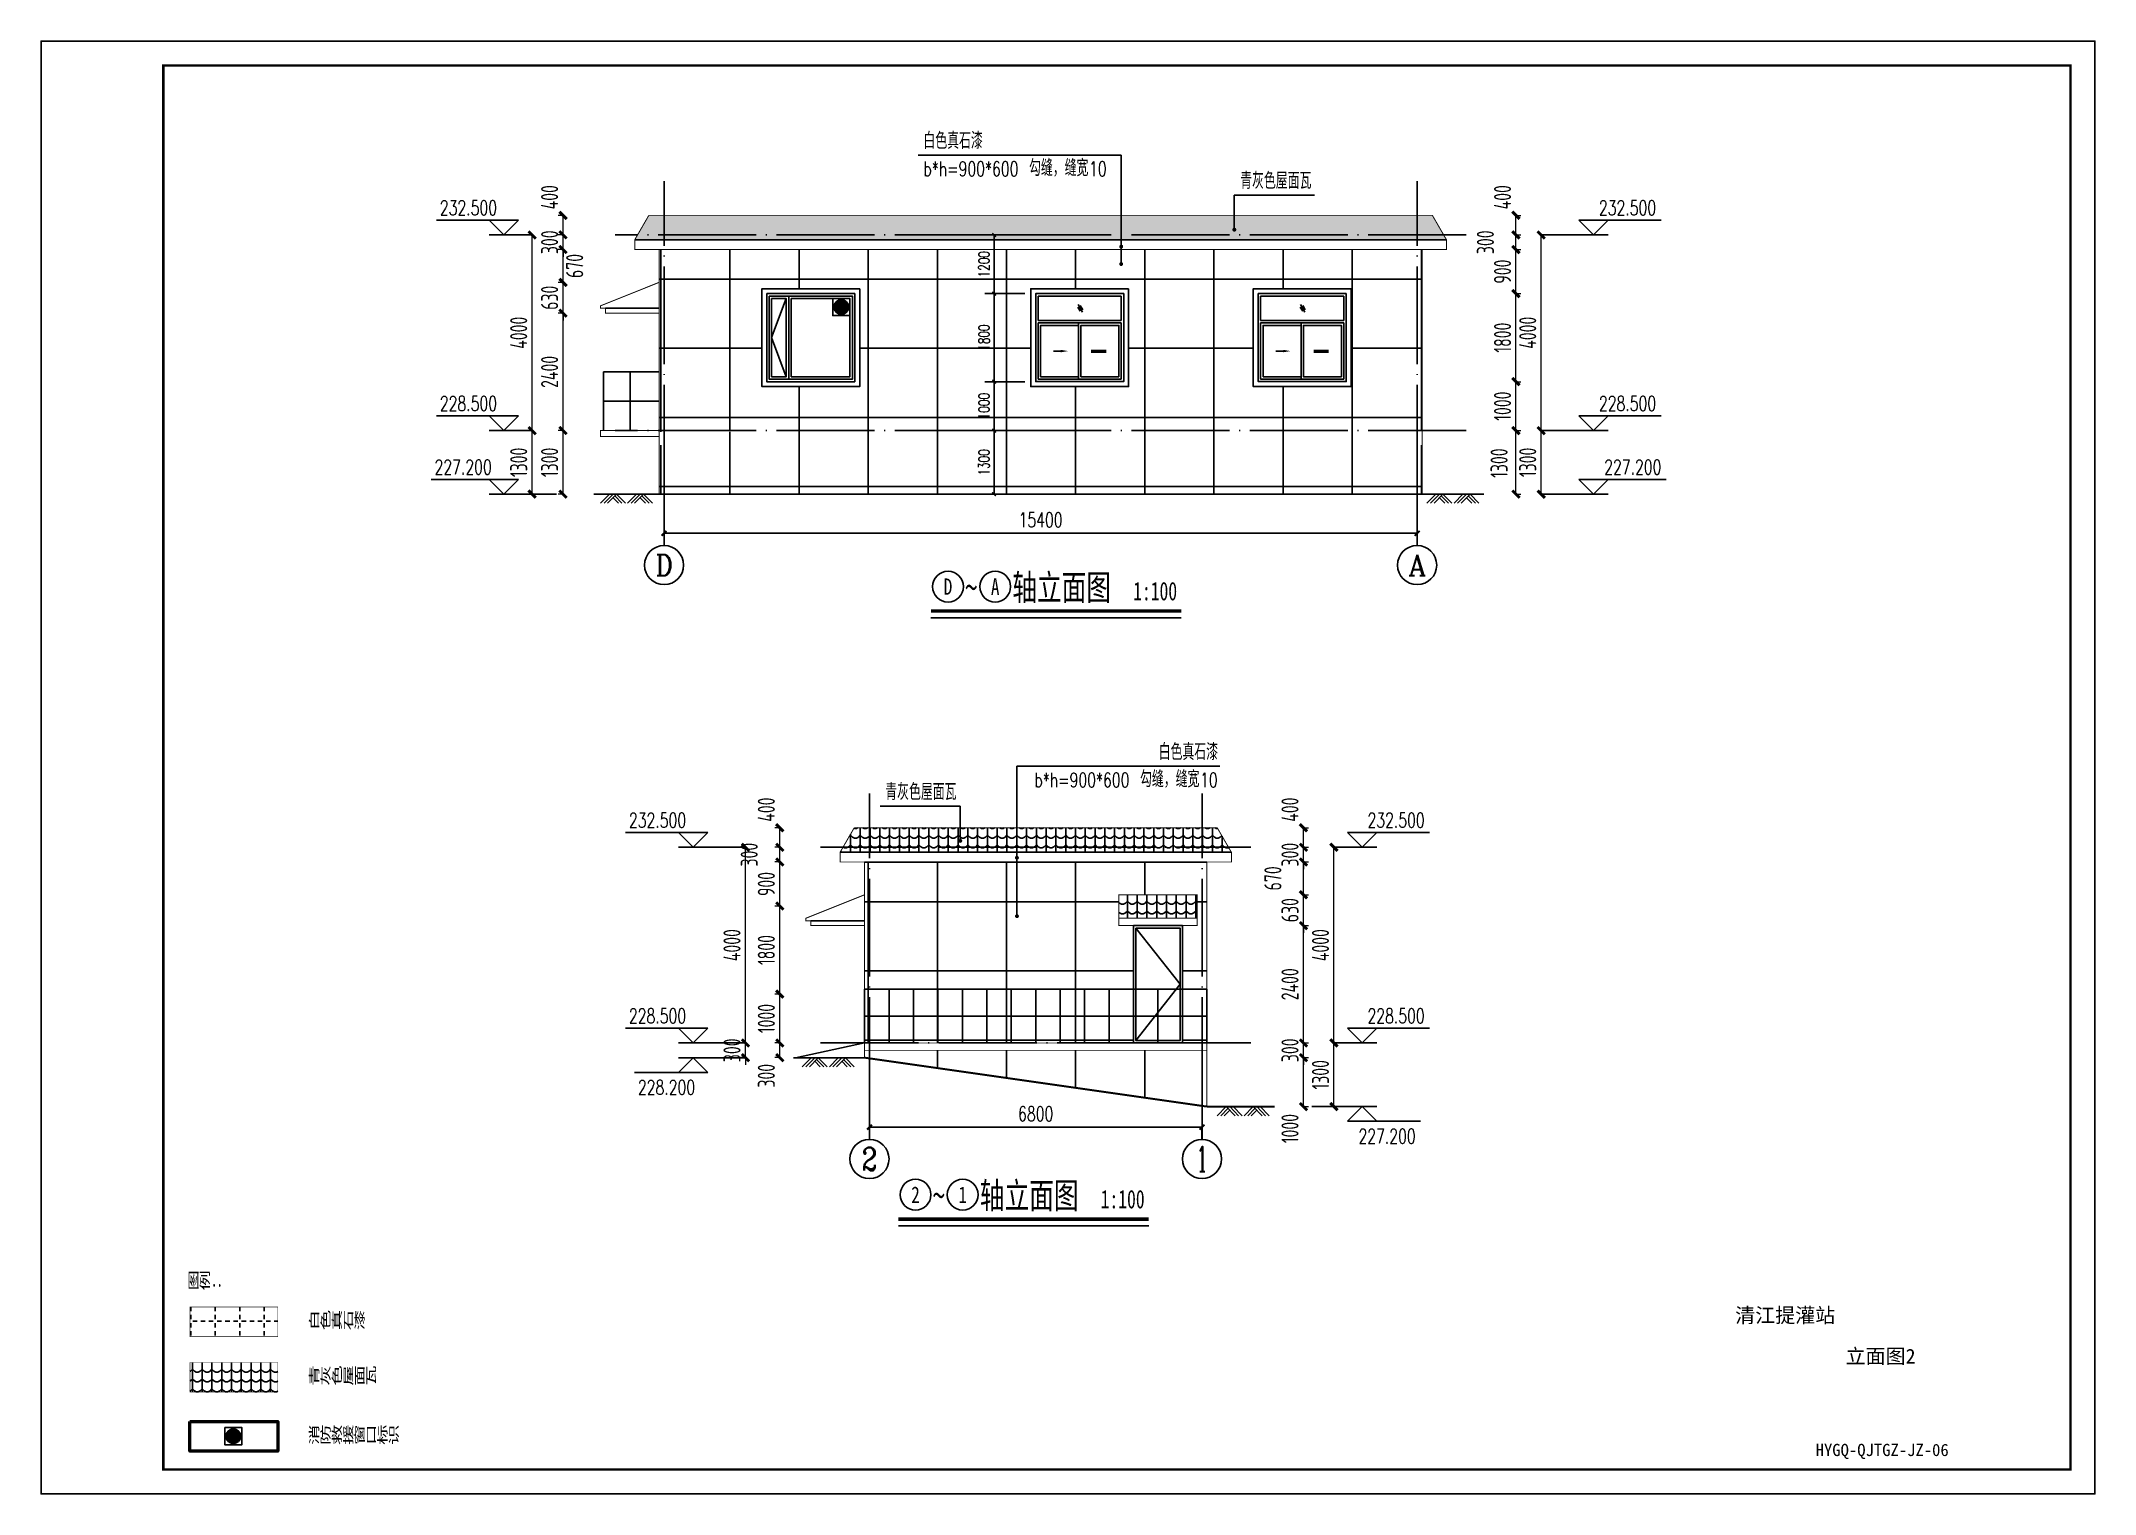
# Model space of a CAD drawing. Header units: millimetres. Extents: x 1742399 to 4898386, y 2481636 to 5226310.
# Drawn here: x 2201283 to 2243283, y 2586514 to 2616214 of the extents above; entities that cross this region are included whole.
import ezdxf
from ezdxf.enums import TextEntityAlignment as Align

# ---------------------------------------------------------------- set-up
doc = ezdxf.new("R2010")
doc.units = ezdxf.units.MM
doc.header["$LTSCALE"] = 1000
doc.linetypes.add('DOTE', pattern=[2.42, 2, -0.2, 0.02, -0.2])
for name, color, linetype in [('AXIS', 3, 'Continuous'), ('AXIS_TEXT', 7, 'Continuous'), ('DIM_ELEV', 3, 'Continuous'), ('DIM_LEAD', 3, 'Continuous'), ('DIM_SYMB', 3, 'Continuous'), ('DOTE', 1, 'DOTE'), ('LATRINE', 6, 'Continuous'), ('PUB_DIM', 3, 'Continuous'), ('PUB_TITLE', 4, 'Continuous'), ('SPACE_BALCONY', 6, 'Continuous'), ('TWT_DIM', 3, 'Continuous'), ('YHG_填充', 8, 'Continuous'), ('YHG_文字', 7, 'Continuous'), ('YHJ_剖面_梁板', 4, 'Continuous'), ('YHJ_尺寸_公标', 3, 'Continuous'), ('YHJ_标高', 3, 'Continuous'), ('YHJ_消防救援标示', 6, 'Continuous'), ('YHJ_立面_墙线中', 2, 'Continuous'), ('YHJ_符号', 3, 'Continuous'), ('YHJ_门窗框', 151, 'Continuous'), ('YHJ_门窗细线', 160, 'Continuous'), ('图框', 7, 'Continuous'), ('建筑-房间填充', 8, 'Continuous')]:
    doc.layers.add(name, color=color, linetype=linetype)
doc.styles.add('_TCH_AXIS', font='COMPLEX', dxfattribs={"bigfont": 'GBCBIG'})
doc.styles.add('_TCH_DIM', font='SIMPLEX', dxfattribs={"bigfont": 'GBCBIG'})
doc.styles.add('_TCH_DIM_T3', font='SIMPLEX', dxfattribs={"width": 0.705882, "bigfont": 'GBCBIG'})
doc.styles.add('biaotilan', font='', dxfattribs={"width": 0.7})
doc.styles.add('COMPLEX', font='COMPLEX')
doc.styles.add('TSSD_Rein', font='TSSDENG', dxfattribs={"width": 0.7, "bigfont": '@1HZTXT'})
doc.styles.add('TSSD_REIN_T3', font='tssdeng.shx', dxfattribs={"width": 0.7, "bigfont": 'hztxt.shx'})
doc.styles.add('YH_TEXT', font='@YH2', dxfattribs={"width": 0.7, "bigfont": '@YH1'})
doc.styles.get('biaotilan').set_extended_font_data('SimSun')
doc.dimstyles.new('_TCH_ARCH&&100', dxfattribs={"dimtxt": 350, "dimasz": 150, "dimexe": 100, "dimexo": 200, "dimgap": 100, "dimtad": 1, "dimdec": 0, "dimzin": 0, "dimdsep": 46, "dimtxsty": 'TSSD_REIN_T3', "dimblk": 'ARCHTICK', "dimcen": 0.09, "dimclrt": 7, "dimazin": 2, "dimtfac": 1, "dimtdec": 0, "dimtix": 1, "dimtmove": 2, "dimatfit": 3, "dimfxl": 1, "dimfxlon": 1, "dimtolj": 1, "dimtzin": 0, "dimlwd": 18, "dimlwe": 18, "dimarcsym": 0})
doc.dimstyles.new('_TCH_ARCH_MM_M&&75', dxfattribs={"dimtxt": 223.125, "dimasz": 75, "dimexe": 187.5, "dimexo": 225, "dimgap": 94.6875, "dimtad": 1, "dimdec": 0, "dimzin": 0, "dimdsep": 46, "dimtxsty": '_TCH_DIM_T3', "dimblk": 'ARCHTICK', "dimcen": 0.09, "dimclrt": 7, "dimazin": 2, "dimtfac": 1, "dimtdec": 0, "dimtix": 1, "dimtmove": 2, "dimatfit": 3, "dimfxl": 75, "dimtolj": 1, "dimtzin": 0, "dimarcsym": 0})
doc.dimstyles.new('_TWT_ARCH&&100', dxfattribs={"dimtxt": 297.5, "dimasz": 100, "dimexe": 250, "dimexo": 300, "dimgap": 126.25, "dimtad": 1, "dimdec": 0, "dimzin": 0, "dimdsep": 46, "dimtxsty": '_TCH_DIM_T3', "dimblk": 'ARCHTICK', "dimcen": 0.09, "dimclrt": 7, "dimazin": 2, "dimtfac": 1, "dimtdec": 0, "dimtix": 1, "dimtmove": 2, "dimatfit": 3, "dimfxl": 75, "dimtolj": 1, "dimtzin": 0, "dimarcsym": 0})
doc.dimstyles.new('YH_D_100', dxfattribs={"dimscale": 100, "dimtxt": 3, "dimasz": 1.5, "dimexe": 1.25, "dimexo": 1, "dimgap": 1.25, "dimtad": 1, "dimdec": 0, "dimzin": 0, "dimdsep": 46, "dimtxsty": 'YH_TEXT', "dimblk1": 'ARCHTICK', "dimblk2": 'ARCHTICK', "dimsah": 1, "dimcen": 0.09, "dimclrt": 7, "dimadec": 0, "dimazin": 0, "dimtfac": 1, "dimtdec": 0, "dimtix": 1, "dimtmove": 2, "dimatfit": 0, "dimfxl": 2, "dimtolj": 1, "dimtzin": 0, "dimarcsym": 0})
pattern_1 = [(90, (707.1, 707.1), (-1414.215, 0), []), (180, (707.1, 707.1), (-1e-13, -1414.215), [])]

msp = doc.modelspace()

# ---------------------------------------------------------------- texts
at = {"layer": 'DIM_ELEV', "color": 7, "style": '_TCH_DIM', "width": 0.705882}
for s, p in [('232.500', (2209437.4, 2612657.3)), ('232.500', (2233140.3, 2612657.3)), ('228.500', (2209437.4, 2608657.3)), ('228.500', (2233140.3, 2608657.3)), ('232.500', (2213304.1, 2600137.5)), ('232.500', (2228407, 2600137.5)), ('228.500', (2213304.1, 2596137.5)), ('228.500', (2228407, 2596137.5)), ('228.200', (2213488.1, 2594677.5)), ('227.200', (2228223, 2593677.5))]:
    msp.add_text(s, height=297.5, dxfattribs=at).set_placement(p)
at = {"layer": 'DIM_LEAD', "color": 7, "style": '_TCH_DIM'}
for s, p in [('白色真石漆', (2219325.8, 2614009.9)), ('勾缝，缝宽', (2221485.8, 2613453.6)), ('青灰色屋面瓦', (2225803.5, 2613192.5)), ('白色真石漆', (2224137.7, 2601515.6)), ('青灰色屋面瓦', (2218545.7, 2600698.3)), ('勾缝，缝宽', (2223755.7, 2600959.3))]:
    msp.add_text(s, height=337.59, dxfattribs=at).set_placement(p)
at = {"layer": 'DIM_LEAD', "color": 7, "style": '_TCH_DIM', "width": 0.705882}
for s, p in [('b*h=900*600', (2219325.8, 2613453.6)), ('10', (2222714.5, 2613453.6)), ('b*h=900*600', (2221595.7, 2600959.3)), ('10', (2224984.5, 2600959.3))]:
    msp.add_text(s, height=297.5, dxfattribs=at).set_placement(p)
at = {"layer": 'DIM_SYMB', "color": 7, "style": 'biaotilan', "width": 0.7}
for s, height, p in [('轴立面图', 528.69, (2221144.4, 2604781.9)), ('~', 528.7, (2220179.7, 2604781.9)), ('1:100', 377.64, (2223615.4, 2604781.9)), ('~', 528.7, (2219515.4, 2592351.4)), ('轴立面图', 528.69, (2220480, 2592351.4)), ('1:100', 377.64, (2222951, 2592351.4))]:
    msp.add_text(s, height=height, dxfattribs=at).set_placement(p)
at = {"layer": 'DIM_SYMB', "color": 7, "style": 'biaotilan'}
for s, height, width, p, p2 in [('D', 334.8, 0.732749, (2219742, 2604894.5), (2219917.5, 2604894.5)), ('A', 336.5, 0.716, (2220708.2, 2604893.6), (2220880.5, 2604893.6)), ('2', 335.7, 0.724277, (2219078.5, 2592463.6), (2219252.3, 2592463.6)), ('1', 336.1, 0.720115, (2220043.5, 2592463.4), (2220216.6, 2592463.4))]:
    msp.add_text(s, height=height, dxfattribs=dict(at, width=width)).set_placement(p, p2, align=Align.FIT)
at = {"layer": 'YHG_文字', "style": 'TSSD_Rein', "width": 0.7}
for s, p in [('图例：', (2204282, 2590689.3)), ('白色真石漆', (2206749.1, 2589875.7)), ('青灰色屋面瓦', (2206749.1, 2588742.4)), ('消防救援窗口标识', (2206749.1, 2587531.4))]:
    msp.add_text(s, height=350, dxfattribs=at).set_placement(p)
at = {"layer": 'YHJ_标高', "color": 7, "style": '_TCH_DIM', "width": 0.705882}
for p in [(2209329.4, 2607357.3), (2233248.3, 2607357.3)]:
    msp.add_text('227.200', height=297.5, dxfattribs=at).set_placement(p)
at = {"layer": '图框', "style": 'biaotilan'}
for s, height, p in [('清江提灌站', 300, (2235927.4, 2590016.2)), ('立面图2', 300, (2238183.9, 2589180.3)), ('HYGQ-QJTGZ-JZ-06', 250, (2237572.4, 2587288.4))]:
    msp.add_text(s, height=height, dxfattribs=at).set_placement(p)

# ---------------------------------------------------------------- blocks, each defined once
blk = doc.blocks.new('HSHHFGHTFF')
at = {"layer": 'YHJ_门窗框'}
blk.add_lwpolyline([(633308, 84413), (634308, 84413), (634308, 82013), (633308, 82013)], close=True, dxfattribs=at)
at = {"layer": 'YHJ_门窗细线'}
blk.add_lwpolyline([(633358, 84363), (634258, 84363), (634258, 82063), (633358, 82063)], close=True, dxfattribs=at)
blk.add_lwpolyline([(633358, 84363), (634258, 83213), (633358, 82063)], dxfattribs=at)
blk = doc.blocks.new('_ArchTick')
at = {"color": 0, "linetype": 'ByBlock', "const_width": 0.4}
blk.add_lwpolyline([(-0.5, -0.5), (0.5, 0.5)], dxfattribs=at)
blk = doc.blocks.new('玻璃')
at = {"layer": 'YHJ_符号'}
for p, q in [((122726, -123680), (122726, -123780)), ((122756, -123640), (122756, -123820)), ((122786, -123680), (122786, -123780))]:
    blk.add_line(p, q, dxfattribs=at)
blk = doc.blocks.new('A$C4EA902EC')
at = {"layer": 'YHJ_消防救援标示'}
h = blk.add_hatch(dxfattribs=at)
h.set_pattern_fill('ANSI31', color=6, scale=20, angle=135, style=0)
h.set_pattern_definition([(180, (-2939646.705, -311489.21), (-5e-15, -31.75), [])])
edge = h.paths.add_edge_path()
edge.add_arc((175, 175), 150, 0, 360)
blk.add_lwpolyline([(0, 0), (350, 0), (350, 350), (0, 350)], close=True, dxfattribs=at)
at = {"layer": 'YHJ_消防救援标示', "color": 6}
blk.add_circle((175, 175), 150, dxfattribs=at)
blk = doc.blocks.new('FAFDCCDEERESSDDFSGSDAGASDGA')
at = {"layer": 'YHJ_门窗框'}
blk.add_lwpolyline([(2134656, 2632935), (2136456, 2632935), (2136456, 2631135), (2134656, 2631135)], close=True, dxfattribs=at)
at = {"layer": 'YHJ_门窗细线'}
for points in [[(2134706, 2632885), (2136406, 2632885), (2136406, 2631185), (2134706, 2631185)], [(2134706, 2632885), (2135106, 2632885), (2135106, 2631185), (2134706, 2631185)], [(2134756, 2632835), (2135056, 2632835), (2135056, 2631235), (2134756, 2631235)], [(2135156, 2632835), (2136356, 2632835), (2136356, 2631235), (2135156, 2631235)]]:
    blk.add_lwpolyline(points, close=True, dxfattribs=at)
for points in [[(2135056, 2631235), (2134756, 2631235), (2134756, 2632835), (2135056, 2632835)], [(2135056, 2632835), (2134756, 2632035), (2135056, 2631235)]]:
    blk.add_lwpolyline(points, dxfattribs=at)
at = {"layer": 'YHJ_消防救援标示', "color": 6, "xscale": -1, "rotation": 180}
blk.add_blockref('A$C4EA902EC', (2136006, 2632835), dxfattribs=at)
blk = doc.blocks.new('HAYJZ A3')
blk.add_lwpolyline([(4975, -403417), (46975, -403417), (46975, -433117), (4975, -433117), (4975, -403417)])
at = {"const_width": 50}
blk.add_lwpolyline([(7475, -403917), (46475, -403917), (46475, -432617), (7475, -432617), (7475, -403917)], dxfattribs=at)
at = {"layer": 'PUB_TITLE'}
blk.add_lwpolyline([(4975, -433117), (46975, -433117), (46975, -403417), (4975, -403417)], close=True, dxfattribs=at)
blk = doc.blocks.new('*D374')
at = {"layer": 'Defpoints', "color": 0, "transparency": 16777216}
for p in [(2218223, 2594269), (2225023, 2594269), (2225023, 2594011)]:
    blk.add_point(p, dxfattribs=at)
at = {"layer": 'TWT_DIM', "color": 0, "lineweight": -2, "transparency": 16777216}
for p, q in [((2218223, 2594011), (2225023, 2594011)), ((2218223, 2593969), (2218223, 2593761)), ((2225023, 2593969), (2225023, 2593761))]:
    blk.add_line(p, q, dxfattribs=at)
at = {"layer": 'TWT_DIM', "color": 0, "lineweight": -2, "transparency": 16777216, "xscale": 100, "yscale": 100, "zscale": 100, "rotation": 180}
blk.add_blockref('_ArchTick', (2218223, 2594011), dxfattribs=at)
at = {"layer": 'TWT_DIM', "color": 0, "lineweight": -2, "transparency": 16777216, "xscale": 100, "yscale": 100, "zscale": 100}
blk.add_blockref('_ArchTick', (2225023, 2594011), dxfattribs=at)
at = {"layer": 'TWT_DIM', "color": 7, "transparency": 16777216, "insert": (2221623, 2594286), "char_height": 297.5, "attachment_point": 5, "style": '_TCH_DIM_T3'}
blk.add_mtext('\\A1;6800', dxfattribs=at)
blk = doc.blocks.new('_AXISO')
blk.add_circle((0, 0), 0.5)
at = {"layer": 'AXIS_TEXT', "style": 'COMPLEX', "width": 1.041667}
blk.add_attdef('A', text='', height=0.56, dxfattribs=at).set_placement((-0.25, -0.28), (0.25, -0.28), align=Align.FIT)
blk = doc.blocks.new('*D375')
at = {"layer": 'Defpoints', "color": 0, "transparency": 16777216}
for p in [(2216389, 2595733), (2217118, 2595733), (2217118, 2595433)]:
    blk.add_point(p, dxfattribs=at)
at = {"layer": 'PUB_DIM', "color": 0, "lineweight": 18, "transparency": 16777216}
for p, q in [((2216390, 2595733), (2216289, 2595733)), ((2216389, 2595433), (2216389, 2595733)), ((2216390, 2595433), (2216289, 2595433))]:
    blk.add_line(p, q, dxfattribs=at)
at = {"layer": 'PUB_DIM', "color": 0, "lineweight": 18, "transparency": 16777216, "xscale": 150, "yscale": 150, "zscale": 150}
for p, rotation in [((2216389, 2595733), 90), ((2216389, 2595433), 270)]:
    blk.add_blockref('_ArchTick', p, dxfattribs=dict(at, rotation=rotation))
at = {"layer": 'PUB_DIM', "color": 7, "transparency": 16777216, "insert": (2216114, 2595063), "char_height": 350, "attachment_point": 5, "rotation": 90, "style": 'TSSD_REIN_T3'}
blk.add_mtext('\\A1;300', dxfattribs=at)
blk = doc.blocks.new('*D376')
at = {"layer": 'Defpoints', "color": 0, "transparency": 16777216}
for p in [(2216389, 2596733), (2217118, 2596733), (2217118, 2595733)]:
    blk.add_point(p, dxfattribs=at)
at = {"layer": 'PUB_DIM', "color": 0, "lineweight": 18, "transparency": 16777216}
for p, q in [((2216390, 2596733), (2216289, 2596733)), ((2216389, 2595733), (2216389, 2596733)), ((2216390, 2595733), (2216289, 2595733))]:
    blk.add_line(p, q, dxfattribs=at)
at = {"layer": 'PUB_DIM', "color": 0, "lineweight": 18, "transparency": 16777216, "xscale": 150, "yscale": 150, "zscale": 150}
for p, rotation in [((2216389, 2596733), 90), ((2216389, 2595733), 270)]:
    blk.add_blockref('_ArchTick', p, dxfattribs=dict(at, rotation=rotation))
at = {"layer": 'PUB_DIM', "color": 7, "transparency": 16777216, "insert": (2216114, 2596233), "char_height": 350, "attachment_point": 5, "rotation": 90, "style": 'TSSD_REIN_T3'}
blk.add_mtext('\\A1;1000', dxfattribs=at)
blk = doc.blocks.new('*D377')
at = {"layer": 'Defpoints', "color": 0, "transparency": 16777216}
for p in [(2216389, 2598533), (2217118, 2598533), (2217118, 2596733)]:
    blk.add_point(p, dxfattribs=at)
at = {"layer": 'PUB_DIM', "color": 0, "lineweight": 18, "transparency": 16777216}
for p, q in [((2216390, 2598533), (2216289, 2598533)), ((2216389, 2596733), (2216389, 2598533)), ((2216390, 2596733), (2216289, 2596733))]:
    blk.add_line(p, q, dxfattribs=at)
at = {"layer": 'PUB_DIM', "color": 0, "lineweight": 18, "transparency": 16777216, "xscale": 150, "yscale": 150, "zscale": 150}
for p, rotation in [((2216389, 2598533), 90), ((2216389, 2596733), 270)]:
    blk.add_blockref('_ArchTick', p, dxfattribs=dict(at, rotation=rotation))
at = {"layer": 'PUB_DIM', "color": 7, "transparency": 16777216, "insert": (2216114, 2597633), "char_height": 350, "attachment_point": 5, "rotation": 90, "style": 'TSSD_REIN_T3'}
blk.add_mtext('\\A1;1800', dxfattribs=at)
blk = doc.blocks.new('*D378')
at = {"layer": 'Defpoints', "color": 0, "transparency": 16777216}
for p in [(2216389, 2599433), (2217118, 2599433), (2217118, 2598533)]:
    blk.add_point(p, dxfattribs=at)
at = {"layer": 'PUB_DIM', "color": 0, "lineweight": 18, "transparency": 16777216}
for p, q in [((2216390, 2599433), (2216289, 2599433)), ((2216389, 2598533), (2216389, 2599433)), ((2216390, 2598533), (2216289, 2598533))]:
    blk.add_line(p, q, dxfattribs=at)
at = {"layer": 'PUB_DIM', "color": 0, "lineweight": 18, "transparency": 16777216, "xscale": 150, "yscale": 150, "zscale": 150}
for p, rotation in [((2216389, 2599433), 90), ((2216389, 2598533), 270)]:
    blk.add_blockref('_ArchTick', p, dxfattribs=dict(at, rotation=rotation))
at = {"layer": 'PUB_DIM', "color": 7, "transparency": 16777216, "insert": (2216114, 2598983), "char_height": 350, "attachment_point": 5, "rotation": 90, "style": 'TSSD_REIN_T3'}
blk.add_mtext('\\A1;900', dxfattribs=at)
blk = doc.blocks.new('*D379')
at = {"layer": 'Defpoints', "color": 0, "transparency": 16777216}
for p in [(2216389, 2599733), (2217118, 2599733), (2217118, 2599433)]:
    blk.add_point(p, dxfattribs=at)
at = {"layer": 'PUB_DIM', "color": 0, "lineweight": 18, "transparency": 16777216}
for p, q in [((2216390, 2599733), (2216289, 2599733)), ((2216390, 2599433), (2216289, 2599433)), ((2216389, 2599433), (2216389, 2599733))]:
    blk.add_line(p, q, dxfattribs=at)
at = {"layer": 'PUB_DIM', "color": 0, "lineweight": 18, "transparency": 16777216, "xscale": 150, "yscale": 150, "zscale": 150}
for p, rotation in [((2216389, 2599733), 90), ((2216389, 2599433), 270)]:
    blk.add_blockref('_ArchTick', p, dxfattribs=dict(at, rotation=rotation))
at = {"layer": 'PUB_DIM', "color": 7, "transparency": 16777216, "insert": (2215764, 2599583), "char_height": 350, "attachment_point": 5, "rotation": 90, "style": 'TSSD_REIN_T3'}
blk.add_mtext('\\A1;300', dxfattribs=at)
blk = doc.blocks.new('*D380')
at = {"layer": 'Defpoints', "color": 0, "transparency": 16777216}
for p in [(2216389, 2600133), (2217118, 2600133), (2217118, 2599733)]:
    blk.add_point(p, dxfattribs=at)
at = {"layer": 'PUB_DIM', "color": 0, "lineweight": 18, "transparency": 16777216}
for p, q in [((2216390, 2600133), (2216289, 2600133)), ((2216389, 2599733), (2216389, 2600133)), ((2216390, 2599733), (2216289, 2599733))]:
    blk.add_line(p, q, dxfattribs=at)
at = {"layer": 'PUB_DIM', "color": 0, "lineweight": 18, "transparency": 16777216, "xscale": 150, "yscale": 150, "zscale": 150}
for p, rotation in [((2216389, 2600133), 90), ((2216389, 2599733), 270)]:
    blk.add_blockref('_ArchTick', p, dxfattribs=dict(at, rotation=rotation))
at = {"layer": 'PUB_DIM', "color": 7, "transparency": 16777216, "insert": (2216114, 2600503), "char_height": 350, "attachment_point": 5, "rotation": 90, "style": 'TSSD_REIN_T3'}
blk.add_mtext('\\A1;400', dxfattribs=at)
blk = doc.blocks.new('*D381')
at = {"layer": 'Defpoints', "color": 0, "transparency": 16777216}
for p in [(2226286, 2595433), (2227098, 2595433), (2226286, 2594433)]:
    blk.add_point(p, dxfattribs=at)
at = {"layer": 'PUB_DIM', "color": 0, "lineweight": 18, "transparency": 16777216}
for p, q in [((2227097, 2595433), (2227198, 2595433)), ((2227098, 2594433), (2227098, 2595433)), ((2227097, 2594433), (2227198, 2594433))]:
    blk.add_line(p, q, dxfattribs=at)
at = {"layer": 'PUB_DIM', "color": 0, "lineweight": 18, "transparency": 16777216, "xscale": 150, "yscale": 150, "zscale": 150}
for p, rotation in [((2227098, 2595433), 90), ((2227098, 2594433), 270)]:
    blk.add_blockref('_ArchTick', p, dxfattribs=dict(at, rotation=rotation))
at = {"layer": 'PUB_DIM', "color": 7, "transparency": 16777216, "insert": (2226823, 2593983), "char_height": 350, "attachment_point": 5, "rotation": 90, "style": 'TSSD_REIN_T3'}
blk.add_mtext('\\A1;1000', dxfattribs=at)
blk = doc.blocks.new('*D382')
at = {"layer": 'Defpoints', "color": 0, "transparency": 16777216}
for p in [(2226286, 2595733), (2227098, 2595733), (2226286, 2595433)]:
    blk.add_point(p, dxfattribs=at)
at = {"layer": 'PUB_DIM', "color": 0, "lineweight": 18, "transparency": 16777216}
for p, q in [((2227097, 2595733), (2227198, 2595733)), ((2227098, 2595733), (2227098, 2595883)), ((2227098, 2595433), (2227098, 2595733)), ((2227097, 2595433), (2227198, 2595433)), ((2227098, 2595433), (2227098, 2595283))]:
    blk.add_line(p, q, dxfattribs=at)
at = {"layer": 'PUB_DIM', "color": 0, "lineweight": 18, "transparency": 16777216, "xscale": 150, "yscale": 150, "zscale": 150}
for p, rotation in [((2227098, 2595733), 270), ((2227098, 2595433), 90)]:
    blk.add_blockref('_ArchTick', p, dxfattribs=dict(at, rotation=rotation))
at = {"layer": 'PUB_DIM', "color": 7, "transparency": 16777216, "insert": (2226823, 2595583), "char_height": 350, "attachment_point": 5, "rotation": 90, "style": 'TSSD_REIN_T3'}
blk.add_mtext('\\A1;300', dxfattribs=at)
blk = doc.blocks.new('*D383')
at = {"layer": 'Defpoints', "color": 0, "transparency": 16777216}
for p in [(2226286, 2598133), (2227098, 2598133), (2226286, 2595733)]:
    blk.add_point(p, dxfattribs=at)
at = {"layer": 'PUB_DIM', "color": 0, "lineweight": 18, "transparency": 16777216}
for p, q in [((2227097, 2598133), (2227198, 2598133)), ((2227098, 2595733), (2227098, 2598133)), ((2227097, 2595733), (2227198, 2595733))]:
    blk.add_line(p, q, dxfattribs=at)
at = {"layer": 'PUB_DIM', "color": 0, "lineweight": 18, "transparency": 16777216, "xscale": 150, "yscale": 150, "zscale": 150}
for p, rotation in [((2227098, 2598133), 90), ((2227098, 2595733), 270)]:
    blk.add_blockref('_ArchTick', p, dxfattribs=dict(at, rotation=rotation))
at = {"layer": 'PUB_DIM', "color": 7, "transparency": 16777216, "insert": (2226823, 2596933), "char_height": 350, "attachment_point": 5, "rotation": 90, "style": 'TSSD_REIN_T3'}
blk.add_mtext('\\A1;2400', dxfattribs=at)
blk = doc.blocks.new('*D384')
at = {"layer": 'Defpoints', "color": 0, "transparency": 16777216}
for p in [(2226286, 2598763), (2227098, 2598763), (2226286, 2598133)]:
    blk.add_point(p, dxfattribs=at)
at = {"layer": 'PUB_DIM', "color": 0, "lineweight": 18, "transparency": 16777216}
for p, q in [((2227097, 2598763), (2227198, 2598763)), ((2227098, 2598763), (2227098, 2598913)), ((2227098, 2598133), (2227098, 2598763)), ((2227097, 2598133), (2227198, 2598133)), ((2227098, 2598133), (2227098, 2597983))]:
    blk.add_line(p, q, dxfattribs=at)
at = {"layer": 'PUB_DIM', "color": 0, "lineweight": 18, "transparency": 16777216, "xscale": 150, "yscale": 150, "zscale": 150}
for p, rotation in [((2227098, 2598763), 270), ((2227098, 2598133), 90)]:
    blk.add_blockref('_ArchTick', p, dxfattribs=dict(at, rotation=rotation))
at = {"layer": 'PUB_DIM', "color": 7, "transparency": 16777216, "insert": (2226823, 2598448), "char_height": 350, "attachment_point": 5, "rotation": 90, "style": 'TSSD_REIN_T3'}
blk.add_mtext('\\A1;630', dxfattribs=at)
blk = doc.blocks.new('*D385')
at = {"layer": 'Defpoints', "color": 0, "transparency": 16777216}
for p in [(2226286, 2599433), (2227098, 2599433), (2226286, 2598763)]:
    blk.add_point(p, dxfattribs=at)
at = {"layer": 'PUB_DIM', "color": 0, "lineweight": 18, "transparency": 16777216}
for p, q in [((2227097, 2599433), (2227198, 2599433)), ((2227098, 2598763), (2227098, 2599433)), ((2227097, 2598763), (2227198, 2598763))]:
    blk.add_line(p, q, dxfattribs=at)
at = {"layer": 'PUB_DIM', "color": 0, "lineweight": 18, "transparency": 16777216, "xscale": 150, "yscale": 150, "zscale": 150}
for p, rotation in [((2227098, 2599433), 90), ((2227098, 2598763), 270)]:
    blk.add_blockref('_ArchTick', p, dxfattribs=dict(at, rotation=rotation))
at = {"layer": 'PUB_DIM', "color": 7, "transparency": 16777216, "insert": (2226473, 2599098), "char_height": 350, "attachment_point": 5, "rotation": 90, "style": 'TSSD_REIN_T3'}
blk.add_mtext('\\A1;670', dxfattribs=at)
blk = doc.blocks.new('*D386')
at = {"layer": 'Defpoints', "color": 0, "transparency": 16777216}
for p in [(2226286, 2599733), (2226286, 2599433), (2227098, 2599733)]:
    blk.add_point(p, dxfattribs=at)
at = {"layer": 'PUB_DIM', "color": 0, "lineweight": 18, "transparency": 16777216}
for p, q in [((2227098, 2599733), (2227098, 2599883)), ((2227097, 2599733), (2227198, 2599733)), ((2227097, 2599433), (2227198, 2599433)), ((2227098, 2599433), (2227098, 2599733)), ((2227098, 2599433), (2227098, 2599283))]:
    blk.add_line(p, q, dxfattribs=at)
at = {"layer": 'PUB_DIM', "color": 0, "lineweight": 18, "transparency": 16777216, "xscale": 150, "yscale": 150, "zscale": 150}
for p, rotation in [((2227098, 2599733), 270), ((2227098, 2599433), 90)]:
    blk.add_blockref('_ArchTick', p, dxfattribs=dict(at, rotation=rotation))
at = {"layer": 'PUB_DIM', "color": 7, "transparency": 16777216, "insert": (2226823, 2599583), "char_height": 350, "attachment_point": 5, "rotation": 90, "style": 'TSSD_REIN_T3'}
blk.add_mtext('\\A1;300', dxfattribs=at)
blk = doc.blocks.new('*D387')
at = {"layer": 'Defpoints', "color": 0, "transparency": 16777216}
for p in [(2226286, 2600133), (2227098, 2600133), (2226286, 2599733)]:
    blk.add_point(p, dxfattribs=at)
at = {"layer": 'PUB_DIM', "color": 0, "lineweight": 18, "transparency": 16777216}
for p, q in [((2227097, 2600133), (2227198, 2600133)), ((2227098, 2599733), (2227098, 2600133)), ((2227097, 2599733), (2227198, 2599733))]:
    blk.add_line(p, q, dxfattribs=at)
at = {"layer": 'PUB_DIM', "color": 0, "lineweight": 18, "transparency": 16777216, "xscale": 150, "yscale": 150, "zscale": 150}
for p, rotation in [((2227098, 2600133), 90), ((2227098, 2599733), 270)]:
    blk.add_blockref('_ArchTick', p, dxfattribs=dict(at, rotation=rotation))
at = {"layer": 'PUB_DIM', "color": 7, "transparency": 16777216, "insert": (2226823, 2600503), "char_height": 350, "attachment_point": 5, "rotation": 90, "style": 'TSSD_REIN_T3'}
blk.add_mtext('\\A1;400', dxfattribs=at)
blk = doc.blocks.new('*D388')
at = {"layer": 'Defpoints', "color": 0, "transparency": 16777216}
for p in [(2215687, 2595733), (2216818, 2595733), (2216818, 2595433)]:
    blk.add_point(p, dxfattribs=at)
at = {"layer": 'PUB_DIM', "color": 0, "lineweight": 18, "transparency": 16777216}
for p, q in [((2215688, 2595733), (2215587, 2595733)), ((2215687, 2595733), (2215687, 2595883)), ((2215687, 2595433), (2215687, 2595733)), ((2215688, 2595433), (2215587, 2595433)), ((2215687, 2595433), (2215687, 2595283))]:
    blk.add_line(p, q, dxfattribs=at)
at = {"layer": 'PUB_DIM', "color": 0, "lineweight": 18, "transparency": 16777216, "xscale": 150, "yscale": 150, "zscale": 150}
for p, rotation in [((2215687, 2595733), 270), ((2215687, 2595433), 90)]:
    blk.add_blockref('_ArchTick', p, dxfattribs=dict(at, rotation=rotation))
at = {"layer": 'PUB_DIM', "color": 7, "transparency": 16777216, "insert": (2215412, 2595583), "char_height": 350, "attachment_point": 5, "rotation": 90, "style": 'TSSD_REIN_T3'}
blk.add_mtext('\\A1;300', dxfattribs=at)
blk = doc.blocks.new('*D389')
at = {"layer": 'Defpoints', "color": 0, "transparency": 16777216}
for p in [(2215687, 2599733), (2216818, 2599733), (2216818, 2595733)]:
    blk.add_point(p, dxfattribs=at)
at = {"layer": 'PUB_DIM', "color": 0, "lineweight": 18, "transparency": 16777216}
for p, q in [((2215688, 2599733), (2215587, 2599733)), ((2215687, 2595733), (2215687, 2599733)), ((2215688, 2595733), (2215587, 2595733))]:
    blk.add_line(p, q, dxfattribs=at)
at = {"layer": 'PUB_DIM', "color": 0, "lineweight": 18, "transparency": 16777216, "xscale": 150, "yscale": 150, "zscale": 150}
for p, rotation in [((2215687, 2599733), 90), ((2215687, 2595733), 270)]:
    blk.add_blockref('_ArchTick', p, dxfattribs=dict(at, rotation=rotation))
at = {"layer": 'PUB_DIM', "color": 7, "transparency": 16777216, "insert": (2215412, 2597733), "char_height": 350, "attachment_point": 5, "rotation": 90, "style": 'TSSD_REIN_T3'}
blk.add_mtext('\\A1;4000', dxfattribs=at)
blk = doc.blocks.new('*D390')
at = {"layer": 'Defpoints', "color": 0, "transparency": 16777216}
for p in [(2226586, 2595733), (2227721, 2595733), (2226586, 2594433)]:
    blk.add_point(p, dxfattribs=at)
at = {"layer": 'PUB_DIM', "color": 0, "lineweight": 18, "transparency": 16777216}
for p, q in [((2227720, 2595733), (2227821, 2595733)), ((2227721, 2594433), (2227721, 2595733)), ((2227720, 2594433), (2227821, 2594433))]:
    blk.add_line(p, q, dxfattribs=at)
at = {"layer": 'PUB_DIM', "color": 0, "lineweight": 18, "transparency": 16777216, "xscale": 150, "yscale": 150, "zscale": 150}
for p, rotation in [((2227721, 2595733), 90), ((2227721, 2594433), 270)]:
    blk.add_blockref('_ArchTick', p, dxfattribs=dict(at, rotation=rotation))
at = {"layer": 'PUB_DIM', "color": 7, "transparency": 16777216, "insert": (2227446, 2595083), "char_height": 350, "attachment_point": 5, "rotation": 90, "style": 'TSSD_REIN_T3'}
blk.add_mtext('\\A1;1300', dxfattribs=at)
blk = doc.blocks.new('*D391')
at = {"layer": 'Defpoints', "color": 0, "transparency": 16777216}
for p in [(2226586, 2599733), (2227721, 2599733), (2226586, 2595733)]:
    blk.add_point(p, dxfattribs=at)
at = {"layer": 'PUB_DIM', "color": 0, "lineweight": 18, "transparency": 16777216}
for p, q in [((2227720, 2599733), (2227821, 2599733)), ((2227721, 2595733), (2227721, 2599733)), ((2227720, 2595733), (2227821, 2595733))]:
    blk.add_line(p, q, dxfattribs=at)
at = {"layer": 'PUB_DIM', "color": 0, "lineweight": 18, "transparency": 16777216, "xscale": 150, "yscale": 150, "zscale": 150}
for p, rotation in [((2227721, 2599733), 90), ((2227721, 2595733), 270)]:
    blk.add_blockref('_ArchTick', p, dxfattribs=dict(at, rotation=rotation))
at = {"layer": 'PUB_DIM', "color": 7, "transparency": 16777216, "insert": (2227446, 2597733), "char_height": 350, "attachment_point": 5, "rotation": 90, "style": 'TSSD_REIN_T3'}
blk.add_mtext('\\A1;4000', dxfattribs=at)
blk = doc.blocks.new('*D614')
at = {"layer": 'Defpoints', "color": 0, "transparency": 16777216}
for p in [(2214023, 2606789), (2229423, 2606789), (2229423, 2606152)]:
    blk.add_point(p, dxfattribs=at)
at = {"layer": 'TWT_DIM', "color": 0, "lineweight": -2, "transparency": 16777216}
for p, q in [((2214023, 2606489), (2214023, 2605902)), ((2214023, 2606152), (2229423, 2606152)), ((2229423, 2606489), (2229423, 2605902))]:
    blk.add_line(p, q, dxfattribs=at)
at = {"layer": 'TWT_DIM', "color": 0, "lineweight": -2, "transparency": 16777216, "xscale": 100, "yscale": 100, "zscale": 100, "rotation": 180}
blk.add_blockref('_ArchTick', (2214023, 2606152), dxfattribs=at)
at = {"layer": 'TWT_DIM', "color": 0, "lineweight": -2, "transparency": 16777216, "xscale": 100, "yscale": 100, "zscale": 100}
blk.add_blockref('_ArchTick', (2229423, 2606152), dxfattribs=at)
at = {"layer": 'TWT_DIM', "color": 7, "transparency": 16777216, "insert": (2221723, 2606427), "char_height": 297.5, "attachment_point": 5, "style": '_TCH_DIM_T3'}
blk.add_mtext('\\A1;15400', dxfattribs=at)
blk = doc.blocks.new('*D615')
at = {"layer": 'Defpoints', "color": 0, "transparency": 16777216}
for p in [(2211957, 2608252), (2212686, 2608252), (2212686, 2606952)]:
    blk.add_point(p, dxfattribs=at)
at = {"layer": 'PUB_DIM', "color": 0, "lineweight": 18, "transparency": 16777216}
for p, q in [((2211958, 2608252), (2211857, 2608252)), ((2211957, 2606952), (2211957, 2608252)), ((2211958, 2606952), (2211857, 2606952))]:
    blk.add_line(p, q, dxfattribs=at)
at = {"layer": 'PUB_DIM', "color": 0, "lineweight": 18, "transparency": 16777216, "xscale": 150, "yscale": 150, "zscale": 150}
for p, rotation in [((2211957, 2608252), 90), ((2211957, 2606952), 270)]:
    blk.add_blockref('_ArchTick', p, dxfattribs=dict(at, rotation=rotation))
at = {"layer": 'PUB_DIM', "color": 7, "transparency": 16777216, "insert": (2211682, 2607602), "char_height": 350, "attachment_point": 5, "rotation": 90, "style": 'TSSD_REIN_T3'}
blk.add_mtext('\\A1;1300', dxfattribs=at)
blk = doc.blocks.new('*D616')
at = {"layer": 'Defpoints', "color": 0, "transparency": 16777216}
for p in [(2211957, 2610652), (2212686, 2610652), (2212686, 2608252)]:
    blk.add_point(p, dxfattribs=at)
at = {"layer": 'PUB_DIM', "color": 0, "lineweight": 18, "transparency": 16777216}
for p, q in [((2211958, 2610652), (2211857, 2610652)), ((2211957, 2608252), (2211957, 2610652)), ((2211958, 2608252), (2211857, 2608252))]:
    blk.add_line(p, q, dxfattribs=at)
at = {"layer": 'PUB_DIM', "color": 0, "lineweight": 18, "transparency": 16777216, "xscale": 150, "yscale": 150, "zscale": 150}
for p, rotation in [((2211957, 2610652), 90), ((2211957, 2608252), 270)]:
    blk.add_blockref('_ArchTick', p, dxfattribs=dict(at, rotation=rotation))
at = {"layer": 'PUB_DIM', "color": 7, "transparency": 16777216, "insert": (2211682, 2609452), "char_height": 350, "attachment_point": 5, "rotation": 90, "style": 'TSSD_REIN_T3'}
blk.add_mtext('\\A1;2400', dxfattribs=at)
blk = doc.blocks.new('*D617')
at = {"layer": 'Defpoints', "color": 0, "transparency": 16777216}
for p in [(2211957, 2611282), (2212686, 2611282), (2212686, 2610652)]:
    blk.add_point(p, dxfattribs=at)
at = {"layer": 'PUB_DIM', "color": 0, "lineweight": 18, "transparency": 16777216}
for p, q in [((2211958, 2611282), (2211857, 2611282)), ((2211957, 2611282), (2211957, 2611432)), ((2211957, 2610652), (2211957, 2611282)), ((2211958, 2610652), (2211857, 2610652)), ((2211957, 2610652), (2211957, 2610502))]:
    blk.add_line(p, q, dxfattribs=at)
at = {"layer": 'PUB_DIM', "color": 0, "lineweight": 18, "transparency": 16777216, "xscale": 150, "yscale": 150, "zscale": 150}
for p, rotation in [((2211957, 2611282), 270), ((2211957, 2610652), 90)]:
    blk.add_blockref('_ArchTick', p, dxfattribs=dict(at, rotation=rotation))
at = {"layer": 'PUB_DIM', "color": 7, "transparency": 16777216, "insert": (2211682, 2610967), "char_height": 350, "attachment_point": 5, "rotation": 90, "style": 'TSSD_REIN_T3'}
blk.add_mtext('\\A1;630', dxfattribs=at)
blk = doc.blocks.new('*D618')
at = {"layer": 'Defpoints', "color": 0, "transparency": 16777216}
for p in [(2211957, 2611952), (2212686, 2611952), (2212686, 2611282)]:
    blk.add_point(p, dxfattribs=at)
at = {"layer": 'PUB_DIM', "color": 0, "lineweight": 18, "transparency": 16777216}
for p, q in [((2211958, 2611952), (2211857, 2611952)), ((2211957, 2611282), (2211957, 2611952)), ((2211958, 2611282), (2211857, 2611282))]:
    blk.add_line(p, q, dxfattribs=at)
at = {"layer": 'PUB_DIM', "color": 0, "lineweight": 18, "transparency": 16777216, "xscale": 150, "yscale": 150, "zscale": 150}
for p, rotation in [((2211957, 2611952), 90), ((2211957, 2611282), 270)]:
    blk.add_blockref('_ArchTick', p, dxfattribs=dict(at, rotation=rotation))
at = {"layer": 'PUB_DIM', "color": 7, "transparency": 16777216, "insert": (2212195, 2611617), "char_height": 350, "attachment_point": 5, "rotation": 90, "style": 'TSSD_REIN_T3'}
blk.add_mtext('\\A1;670', dxfattribs=at)
blk = doc.blocks.new('*D619')
at = {"layer": 'Defpoints', "color": 0, "transparency": 16777216}
for p in [(2211957, 2612252), (2212686, 2612252), (2212686, 2611952)]:
    blk.add_point(p, dxfattribs=at)
at = {"layer": 'PUB_DIM', "color": 0, "lineweight": 18, "transparency": 16777216}
for p, q in [((2211957, 2612252), (2211957, 2612402)), ((2211958, 2612252), (2211857, 2612252)), ((2211957, 2611952), (2211957, 2612252)), ((2211958, 2611952), (2211857, 2611952)), ((2211957, 2611952), (2211957, 2611802))]:
    blk.add_line(p, q, dxfattribs=at)
at = {"layer": 'PUB_DIM', "color": 0, "lineweight": 18, "transparency": 16777216, "xscale": 150, "yscale": 150, "zscale": 150}
for p, rotation in [((2211957, 2612252), 270), ((2211957, 2611952), 90)]:
    blk.add_blockref('_ArchTick', p, dxfattribs=dict(at, rotation=rotation))
at = {"layer": 'PUB_DIM', "color": 7, "transparency": 16777216, "insert": (2211682, 2612102), "char_height": 350, "attachment_point": 5, "rotation": 90, "style": 'TSSD_REIN_T3'}
blk.add_mtext('\\A1;300', dxfattribs=at)
blk = doc.blocks.new('*D620')
at = {"layer": 'Defpoints', "color": 0, "transparency": 16777216}
for p in [(2211957, 2612652), (2212686, 2612652), (2212686, 2612252)]:
    blk.add_point(p, dxfattribs=at)
at = {"layer": 'PUB_DIM', "color": 0, "lineweight": 18, "transparency": 16777216}
for p, q in [((2211958, 2612652), (2211857, 2612652)), ((2211957, 2612252), (2211957, 2612652)), ((2211958, 2612252), (2211857, 2612252))]:
    blk.add_line(p, q, dxfattribs=at)
at = {"layer": 'PUB_DIM', "color": 0, "lineweight": 18, "transparency": 16777216, "xscale": 150, "yscale": 150, "zscale": 150}
for p, rotation in [((2211957, 2612652), 90), ((2211957, 2612252), 270)]:
    blk.add_blockref('_ArchTick', p, dxfattribs=dict(at, rotation=rotation))
at = {"layer": 'PUB_DIM', "color": 7, "transparency": 16777216, "insert": (2211682, 2613022), "char_height": 350, "attachment_point": 5, "rotation": 90, "style": 'TSSD_REIN_T3'}
blk.add_mtext('\\A1;400', dxfattribs=at)
blk = doc.blocks.new('*D621')
at = {"layer": 'Defpoints', "color": 0, "transparency": 16777216}
for p in [(2230632, 2608252), (2231444, 2608252), (2230632, 2606952)]:
    blk.add_point(p, dxfattribs=at)
at = {"layer": 'PUB_DIM', "color": 0, "lineweight": 18, "transparency": 16777216}
for p, q in [((2231443, 2608252), (2231544, 2608252)), ((2231444, 2606952), (2231444, 2608252)), ((2231443, 2606952), (2231544, 2606952))]:
    blk.add_line(p, q, dxfattribs=at)
at = {"layer": 'PUB_DIM', "color": 0, "lineweight": 18, "transparency": 16777216, "xscale": 150, "yscale": 150, "zscale": 150}
for p, rotation in [((2231444, 2608252), 90), ((2231444, 2606952), 270)]:
    blk.add_blockref('_ArchTick', p, dxfattribs=dict(at, rotation=rotation))
at = {"layer": 'PUB_DIM', "color": 7, "transparency": 16777216, "insert": (2231099, 2607587), "char_height": 350, "attachment_point": 5, "rotation": 90, "style": 'TSSD_REIN_T3'}
blk.add_mtext('\\A1;1300', dxfattribs=at)
blk = doc.blocks.new('*D622')
at = {"layer": 'Defpoints', "color": 0, "transparency": 16777216}
for p in [(2230632, 2609252), (2231444, 2609252), (2230632, 2608252)]:
    blk.add_point(p, dxfattribs=at)
at = {"layer": 'PUB_DIM', "color": 0, "lineweight": 18, "transparency": 16777216}
for p, q in [((2231443, 2609252), (2231544, 2609252)), ((2231444, 2608252), (2231444, 2609252)), ((2231443, 2608252), (2231544, 2608252))]:
    blk.add_line(p, q, dxfattribs=at)
at = {"layer": 'PUB_DIM', "color": 0, "lineweight": 18, "transparency": 16777216, "xscale": 150, "yscale": 150, "zscale": 150}
for p, rotation in [((2231444, 2609252), 90), ((2231444, 2608252), 270)]:
    blk.add_blockref('_ArchTick', p, dxfattribs=dict(at, rotation=rotation))
at = {"layer": 'PUB_DIM', "color": 7, "transparency": 16777216, "insert": (2231169, 2608752), "char_height": 350, "attachment_point": 5, "rotation": 90, "style": 'TSSD_REIN_T3'}
blk.add_mtext('\\A1;1000', dxfattribs=at)
blk = doc.blocks.new('*D623')
at = {"layer": 'Defpoints', "color": 0, "transparency": 16777216}
for p in [(2230632, 2611052), (2231444, 2611052), (2230632, 2609252)]:
    blk.add_point(p, dxfattribs=at)
at = {"layer": 'PUB_DIM', "color": 0, "lineweight": 18, "transparency": 16777216}
for p, q in [((2231443, 2611052), (2231544, 2611052)), ((2231444, 2609252), (2231444, 2611052)), ((2231443, 2609252), (2231544, 2609252))]:
    blk.add_line(p, q, dxfattribs=at)
at = {"layer": 'PUB_DIM', "color": 0, "lineweight": 18, "transparency": 16777216, "xscale": 150, "yscale": 150, "zscale": 150}
for p, rotation in [((2231444, 2611052), 90), ((2231444, 2609252), 270)]:
    blk.add_blockref('_ArchTick', p, dxfattribs=dict(at, rotation=rotation))
at = {"layer": 'PUB_DIM', "color": 7, "transparency": 16777216, "insert": (2231169, 2610152), "char_height": 350, "attachment_point": 5, "rotation": 90, "style": 'TSSD_REIN_T3'}
blk.add_mtext('\\A1;1800', dxfattribs=at)
blk = doc.blocks.new('*D624')
at = {"layer": 'Defpoints', "color": 0, "transparency": 16777216}
for p in [(2230632, 2611952), (2231444, 2611952), (2230632, 2611052)]:
    blk.add_point(p, dxfattribs=at)
at = {"layer": 'PUB_DIM', "color": 0, "lineweight": 18, "transparency": 16777216}
for p, q in [((2231443, 2611952), (2231544, 2611952)), ((2231444, 2611052), (2231444, 2611952)), ((2231443, 2611052), (2231544, 2611052))]:
    blk.add_line(p, q, dxfattribs=at)
at = {"layer": 'PUB_DIM', "color": 0, "lineweight": 18, "transparency": 16777216, "xscale": 150, "yscale": 150, "zscale": 150}
for p, rotation in [((2231444, 2611952), 90), ((2231444, 2611052), 270)]:
    blk.add_blockref('_ArchTick', p, dxfattribs=dict(at, rotation=rotation))
at = {"layer": 'PUB_DIM', "color": 7, "transparency": 16777216, "insert": (2231169, 2611502), "char_height": 350, "attachment_point": 5, "rotation": 90, "style": 'TSSD_REIN_T3'}
blk.add_mtext('\\A1;900', dxfattribs=at)
blk = doc.blocks.new('*D625')
at = {"layer": 'Defpoints', "color": 0, "transparency": 16777216}
for p in [(2230632, 2612252), (2231444, 2612252), (2230632, 2611952)]:
    blk.add_point(p, dxfattribs=at)
at = {"layer": 'PUB_DIM', "color": 0, "lineweight": 18, "transparency": 16777216}
for p, q in [((2231443, 2612252), (2231544, 2612252)), ((2231444, 2611952), (2231444, 2612252)), ((2231443, 2611952), (2231544, 2611952))]:
    blk.add_line(p, q, dxfattribs=at)
at = {"layer": 'PUB_DIM', "color": 0, "lineweight": 18, "transparency": 16777216, "xscale": 150, "yscale": 150, "zscale": 150}
for p, rotation in [((2231444, 2612252), 90), ((2231444, 2611952), 270)]:
    blk.add_blockref('_ArchTick', p, dxfattribs=dict(at, rotation=rotation))
at = {"layer": 'PUB_DIM', "color": 7, "transparency": 16777216, "insert": (2230819, 2612102), "char_height": 350, "attachment_point": 5, "rotation": 90, "style": 'TSSD_REIN_T3'}
blk.add_mtext('\\A1;300', dxfattribs=at)
blk = doc.blocks.new('*D626')
at = {"layer": 'Defpoints', "color": 0, "transparency": 16777216}
for p in [(2230632, 2612652), (2231444, 2612652), (2230632, 2612252)]:
    blk.add_point(p, dxfattribs=at)
at = {"layer": 'PUB_DIM', "color": 0, "lineweight": 18, "transparency": 16777216}
for p, q in [((2231443, 2612652), (2231544, 2612652)), ((2231444, 2612252), (2231444, 2612652)), ((2231443, 2612252), (2231544, 2612252))]:
    blk.add_line(p, q, dxfattribs=at)
at = {"layer": 'PUB_DIM', "color": 0, "lineweight": 18, "transparency": 16777216, "xscale": 150, "yscale": 150, "zscale": 150}
for p, rotation in [((2231444, 2612652), 90), ((2231444, 2612252), 270)]:
    blk.add_blockref('_ArchTick', p, dxfattribs=dict(at, rotation=rotation))
at = {"layer": 'PUB_DIM', "color": 7, "transparency": 16777216, "insert": (2231169, 2613022), "char_height": 350, "attachment_point": 5, "rotation": 90, "style": 'TSSD_REIN_T3'}
blk.add_mtext('\\A1;400', dxfattribs=at)
blk = doc.blocks.new('*D627')
at = {"layer": 'Defpoints', "color": 0, "transparency": 16777216}
for p in [(2230829, 2608252), (2231959, 2608252), (2230829, 2606952)]:
    blk.add_point(p, dxfattribs=at)
at = {"layer": 'PUB_DIM', "color": 0, "lineweight": 18, "transparency": 16777216}
for p, q in [((2231958, 2608252), (2232059, 2608252)), ((2231959, 2606952), (2231959, 2608252)), ((2231958, 2606952), (2232059, 2606952))]:
    blk.add_line(p, q, dxfattribs=at)
at = {"layer": 'PUB_DIM', "color": 0, "lineweight": 18, "transparency": 16777216, "xscale": 150, "yscale": 150, "zscale": 150}
for p, rotation in [((2231959, 2608252), 90), ((2231959, 2606952), 270)]:
    blk.add_blockref('_ArchTick', p, dxfattribs=dict(at, rotation=rotation))
at = {"layer": 'PUB_DIM', "color": 7, "transparency": 16777216, "insert": (2231684, 2607602), "char_height": 350, "attachment_point": 5, "rotation": 90, "style": 'TSSD_REIN_T3'}
blk.add_mtext('\\A1;1300', dxfattribs=at)
blk = doc.blocks.new('*D628')
at = {"layer": 'Defpoints', "color": 0, "transparency": 16777216}
for p in [(2230829, 2612252), (2231959, 2612252), (2230829, 2608252)]:
    blk.add_point(p, dxfattribs=at)
at = {"layer": 'PUB_DIM', "color": 0, "lineweight": 18, "transparency": 16777216}
for p, q in [((2231958, 2612252), (2232059, 2612252)), ((2231959, 2608252), (2231959, 2612252)), ((2231958, 2608252), (2232059, 2608252))]:
    blk.add_line(p, q, dxfattribs=at)
at = {"layer": 'PUB_DIM', "color": 0, "lineweight": 18, "transparency": 16777216, "xscale": 150, "yscale": 150, "zscale": 150}
for p, rotation in [((2231959, 2612252), 90), ((2231959, 2608252), 270)]:
    blk.add_blockref('_ArchTick', p, dxfattribs=dict(at, rotation=rotation))
at = {"layer": 'PUB_DIM', "color": 7, "transparency": 16777216, "insert": (2231684, 2610252), "char_height": 350, "attachment_point": 5, "rotation": 90, "style": 'TSSD_REIN_T3'}
blk.add_mtext('\\A1;4000', dxfattribs=at)
blk = doc.blocks.new('*D629')
at = {"layer": 'Defpoints', "color": 0, "transparency": 16777216}
for p in [(2211325, 2608252), (2212460, 2608252), (2212460, 2606952)]:
    blk.add_point(p, dxfattribs=at)
at = {"layer": 'PUB_DIM', "color": 0, "lineweight": 18, "transparency": 16777216}
for p, q in [((2211326, 2608252), (2211225, 2608252)), ((2211325, 2606952), (2211325, 2608252)), ((2211326, 2606952), (2211225, 2606952))]:
    blk.add_line(p, q, dxfattribs=at)
at = {"layer": 'PUB_DIM', "color": 0, "lineweight": 18, "transparency": 16777216, "xscale": 150, "yscale": 150, "zscale": 150}
for p, rotation in [((2211325, 2608252), 90), ((2211325, 2606952), 270)]:
    blk.add_blockref('_ArchTick', p, dxfattribs=dict(at, rotation=rotation))
at = {"layer": 'PUB_DIM', "color": 7, "transparency": 16777216, "insert": (2211050, 2607602), "char_height": 350, "attachment_point": 5, "rotation": 90, "style": 'TSSD_REIN_T3'}
blk.add_mtext('\\A1;1300', dxfattribs=at)
blk = doc.blocks.new('*D630')
at = {"layer": 'Defpoints', "color": 0, "transparency": 16777216}
for p in [(2211325, 2612252), (2212460, 2612252), (2212460, 2608252)]:
    blk.add_point(p, dxfattribs=at)
at = {"layer": 'PUB_DIM', "color": 0, "lineweight": 18, "transparency": 16777216}
for p, q in [((2211326, 2612252), (2211225, 2612252)), ((2211325, 2608252), (2211325, 2612252)), ((2211326, 2608252), (2211225, 2608252))]:
    blk.add_line(p, q, dxfattribs=at)
at = {"layer": 'PUB_DIM', "color": 0, "lineweight": 18, "transparency": 16777216, "xscale": 150, "yscale": 150, "zscale": 150}
for p, rotation in [((2211325, 2612252), 90), ((2211325, 2608252), 270)]:
    blk.add_blockref('_ArchTick', p, dxfattribs=dict(at, rotation=rotation))
at = {"layer": 'PUB_DIM', "color": 7, "transparency": 16777216, "insert": (2211050, 2610252), "char_height": 350, "attachment_point": 5, "rotation": 90, "style": 'TSSD_REIN_T3'}
blk.add_mtext('\\A1;4000', dxfattribs=at)
blk = doc.blocks.new('*D759')
at = {"layer": 'Defpoints', "color": 0, "transparency": 16777216}
for p in [(2220772, 2608252), (2221623, 2608252), (2221623, 2606952)]:
    blk.add_point(p, dxfattribs=at)
at = {"layer": 'YHJ_尺寸_公标', "color": 0, "lineweight": -2, "transparency": 16777216}
for p, q in [((2221398, 2608252), (2220585, 2608252)), ((2220772, 2606952), (2220772, 2608252)), ((2221398, 2606952), (2220585, 2606952))]:
    blk.add_line(p, q, dxfattribs=at)
at = {"layer": 'YHJ_尺寸_公标', "color": 0, "lineweight": -2, "transparency": 16777216, "xscale": 75, "yscale": 75, "zscale": 75}
for p, rotation in [((2220772, 2608252), 90), ((2220772, 2606952), 270)]:
    blk.add_blockref('_ArchTick', p, dxfattribs=dict(at, rotation=rotation))
at = {"layer": 'YHJ_尺寸_公标', "color": 7, "transparency": 16777216, "insert": (2220566, 2607602), "char_height": 223.1, "attachment_point": 5, "rotation": 90, "style": '_TCH_DIM_T3'}
blk.add_mtext('\\A1;1300', dxfattribs=at)
blk = doc.blocks.new('*D760')
at = {"layer": 'Defpoints', "color": 0, "transparency": 16777216}
for p in [(2220772, 2609252), (2221623, 2609252), (2221623, 2608252)]:
    blk.add_point(p, dxfattribs=at)
at = {"layer": 'YHJ_尺寸_公标', "color": 0, "lineweight": -2, "transparency": 16777216}
for p, q in [((2221398, 2609252), (2220585, 2609252)), ((2220772, 2608252), (2220772, 2609252)), ((2221398, 2608252), (2220585, 2608252))]:
    blk.add_line(p, q, dxfattribs=at)
at = {"layer": 'YHJ_尺寸_公标', "color": 0, "lineweight": -2, "transparency": 16777216, "xscale": 75, "yscale": 75, "zscale": 75}
for p, rotation in [((2220772, 2609252), 90), ((2220772, 2608252), 270)]:
    blk.add_blockref('_ArchTick', p, dxfattribs=dict(at, rotation=rotation))
at = {"layer": 'YHJ_尺寸_公标', "color": 7, "transparency": 16777216, "insert": (2220566, 2608752), "char_height": 223.1, "attachment_point": 5, "rotation": 90, "style": '_TCH_DIM_T3'}
blk.add_mtext('\\A1;1000', dxfattribs=at)
blk = doc.blocks.new('*D761')
at = {"layer": 'Defpoints', "color": 0, "transparency": 16777216}
for p in [(2220772, 2611052), (2221623, 2611052), (2221623, 2609252)]:
    blk.add_point(p, dxfattribs=at)
at = {"layer": 'YHJ_尺寸_公标', "color": 0, "lineweight": -2, "transparency": 16777216}
for p, q in [((2221398, 2611052), (2220585, 2611052)), ((2220772, 2609252), (2220772, 2611052)), ((2221398, 2609252), (2220585, 2609252))]:
    blk.add_line(p, q, dxfattribs=at)
at = {"layer": 'YHJ_尺寸_公标', "color": 0, "lineweight": -2, "transparency": 16777216, "xscale": 75, "yscale": 75, "zscale": 75}
for p, rotation in [((2220772, 2611052), 90), ((2220772, 2609252), 270)]:
    blk.add_blockref('_ArchTick', p, dxfattribs=dict(at, rotation=rotation))
at = {"layer": 'YHJ_尺寸_公标', "color": 7, "transparency": 16777216, "insert": (2220566, 2610152), "char_height": 223.1, "attachment_point": 5, "rotation": 90, "style": '_TCH_DIM_T3'}
blk.add_mtext('\\A1;1800', dxfattribs=at)
blk = doc.blocks.new('*D762')
at = {"layer": 'Defpoints', "color": 0, "transparency": 16777216}
for p in [(2220772, 2612252), (2221623, 2612252), (2221623, 2611052)]:
    blk.add_point(p, dxfattribs=at)
at = {"layer": 'YHJ_尺寸_公标', "color": 0, "lineweight": -2, "transparency": 16777216}
for p, q in [((2221398, 2612252), (2220585, 2612252)), ((2220772, 2611052), (2220772, 2612252)), ((2221398, 2611052), (2220585, 2611052))]:
    blk.add_line(p, q, dxfattribs=at)
at = {"layer": 'YHJ_尺寸_公标', "color": 0, "lineweight": -2, "transparency": 16777216, "xscale": 75, "yscale": 75, "zscale": 75}
for p, rotation in [((2220772, 2612252), 90), ((2220772, 2611052), 270)]:
    blk.add_blockref('_ArchTick', p, dxfattribs=dict(at, rotation=rotation))
at = {"layer": 'YHJ_尺寸_公标', "color": 7, "transparency": 16777216, "insert": (2220566, 2611652), "char_height": 223.1, "attachment_point": 5, "rotation": 90, "style": '_TCH_DIM_T3'}
blk.add_mtext('\\A1;1200', dxfattribs=at)
blk = doc.blocks.new('C1818')
at = {"layer": 'YHJ_符号'}
blk.add_lwpolyline([(1287, 625), (1438, 625)], dxfattribs=at)
blk.add_solid([(1287, 600), (1137, 625), (1287, 650)], dxfattribs=at)
at = {"layer": 'YHJ_门窗框'}
blk.add_lwpolyline([(0, 1800), (1800, 1800), (1800, 0), (0, 0)], close=True, dxfattribs=at)
at = {"layer": 'YHJ_门窗细线'}
for p, q in [((50, 1250), (50, 1750)), ((1750, 1250), (1750, 1750)), ((1750, 1250), (50, 1250)), ((50, 50), (50, 1200)), ((1750, 1200), (50, 1200)), ((925, 1200), (925, 50)), ((1750, 50), (1750, 1200))]:
    blk.add_line(p, q, dxfattribs=at)
for points in [[(50, 1750), (1750, 1750)], [(1750, 50), (50, 50)]]:
    blk.add_lwpolyline(points, dxfattribs=at)
for points in [[(100, 100), (875, 100), (875, 1150), (100, 1150)], [(1700, 100), (925, 100), (925, 1150), (1700, 1150)]]:
    blk.add_lwpolyline(points, close=True, dxfattribs=at)
at = {"layer": 'YHJ_符号', "rotation": 149.9999999998738}
blk.add_blockref('玻璃', (45334, -167035), dxfattribs=at)
at = {"layer": 'YHJ_符号'}
blk.add_leader([(663, 625), (362, 625)], dimstyle='YH_D_100', override={"dimgap": 1.2, "dimtad": 0}, dxfattribs=at)

# ---------------------------------------------------------------- dimensions: what is measured, and where the dimension line sits
at = {"layer": 'PUB_DIM'}
for base, p1, p2, picture, middle in [((2211957.5, 2612652.3), (2212685.8, 2612252.3), (2212685.8, 2612652.3), '*D620', (2211682.5, 2613022.3)), ((2231443.9, 2612652.3), (2230632.2, 2612252.3), (2230632.2, 2612652.3), '*D626', (2231168.9, 2613022.3)), ((2231443.9, 2612252.3), (2230632.2, 2611952.3), (2230632.2, 2612252.3), '*D625', (2230818.9, 2612102.3)), ((2211957.5, 2611952.3), (2212685.8, 2611282.3), (2212685.8, 2611952.3), '*D618', (2212194.7, 2611617.3)), ((2231443.9, 2608252.3), (2230632.2, 2606952.3), (2230632.2, 2608252.3), '*D621', (2231098.8, 2607587.3)), ((2216389.5, 2600132.5), (2217117.8, 2599732.5), (2217117.8, 2600132.5), '*D380', (2216114.5, 2600502.5)), ((2227097.7, 2600132.5), (2226286.1, 2599732.5), (2226286.1, 2600132.5), '*D387', (2226822.7, 2600502.5)), ((2216389.5, 2599732.5), (2217117.8, 2599432.5), (2217117.8, 2599732.5), '*D379', (2215764.5, 2599582.5)), ((2227097.7, 2599432.5), (2226286.1, 2598762.5), (2226286.1, 2599432.5), '*D385', (2226472.7, 2599097.5)), ((2216389.5, 2595732.5), (2217117.8, 2595432.5), (2217117.8, 2595732.5), '*D375', (2216114.5, 2595062.5)), ((2227097.7, 2595432.5), (2226286.1, 2594432.5), (2226286.1, 2595432.5), '*D381', (2226822.7, 2593982.5))]:
    dim = msp.add_linear_dim(base=base, p1=p1, p2=p2, angle=90, dimstyle='_TCH_ARCH&&100', dxfattribs=at)
    dim.commit()
    dim.dimension.update_dxf_attribs({"geometry": picture, "text_midpoint": middle, "dimtype": 161})
for p1, p2, distance, picture, middle in [((2212685.8, 2611952.3), (2212685.8, 2612252.3), 728.3, '*D619', (2211682.5, 2612102.3)), ((2212460.3, 2608252.3), (2212460.3, 2612252.3), 1135, '*D630', (2211050.3, 2610252.3)), ((2230632.2, 2611052.3), (2230632.2, 2611952.3), -811.6, '*D624', (2231168.9, 2611502.3)), ((2230828.6, 2608252.3), (2230828.6, 2612252.3), -1130.5, '*D628', (2231684.1, 2610252.3)), ((2212685.8, 2610652.3), (2212685.8, 2611282.3), 728.3, '*D617', (2211682.5, 2610967.3)), ((2230632.2, 2609252.3), (2230632.2, 2611052.3), -811.6, '*D623', (2231168.9, 2610152.3)), ((2212685.8, 2608252.3), (2212685.8, 2610652.3), 728.3, '*D616', (2211682.5, 2609452.3)), ((2230632.2, 2608252.3), (2230632.2, 2609252.3), -811.6, '*D622', (2231168.9, 2608752.3)), ((2212460.3, 2606952.3), (2212460.3, 2608252.3), 1135, '*D629', (2211050.3, 2607602.3)), ((2212685.8, 2606952.3), (2212685.8, 2608252.3), 728.3, '*D615', (2211682.5, 2607602.3)), ((2230828.6, 2606952.3), (2230828.6, 2608252.3), -1130.5, '*D627', (2231684.1, 2607602.3)), ((2216817.8, 2595732.5), (2216817.8, 2599732.5), 1130.5, '*D389', (2215412.3, 2597732.5)), ((2226286.1, 2599432.5), (2226286.1, 2599732.5), -811.6, '*D386', (2226822.7, 2599582.5)), ((2226586.1, 2595732.5), (2226586.1, 2599732.5), -1135, '*D391', (2227446.1, 2597732.5)), ((2217117.8, 2598532.5), (2217117.8, 2599432.5), 728.3, '*D378', (2216114.5, 2598982.5)), ((2217117.8, 2596732.5), (2217117.8, 2598532.5), 728.3, '*D377', (2216114.5, 2597632.5)), ((2226286.1, 2598132.5), (2226286.1, 2598762.5), -811.6, '*D384', (2226822.7, 2598447.5)), ((2226286.1, 2595732.5), (2226286.1, 2598132.5), -811.6, '*D383', (2226822.7, 2596932.5)), ((2217117.8, 2595732.5), (2217117.8, 2596732.5), 728.3, '*D376', (2216114.5, 2596232.5)), ((2216817.8, 2595432.5), (2216817.8, 2595732.5), 1130.5, '*D388', (2215412.3, 2595582.5)), ((2226286.1, 2595432.5), (2226286.1, 2595732.5), -811.6, '*D382', (2226822.7, 2595582.5)), ((2226586.1, 2594432.5), (2226586.1, 2595732.5), -1135, '*D390', (2227446.1, 2595082.5))]:
    dim = msp.add_aligned_dim(p1=p1, p2=p2, distance=distance, dimstyle='_TCH_ARCH&&100', dxfattribs=at)
    dim.commit()
    dim.dimension.update_dxf_attribs({"geometry": picture, "text_midpoint": middle})
at = {"layer": 'TWT_DIM'}
for p1, p2, distance, picture, middle in [((2214023, 2606788.7), (2229423, 2606788.7), -636.3, '*D614', (2221723, 2606427.4)), ((2218223.4, 2594268.9), (2225023.4, 2594268.9), -257.5, '*D374', (2221623.4, 2594286.4))]:
    dim = msp.add_aligned_dim(p1=p1, p2=p2, distance=distance, dimstyle='_TWT_ARCH&&100', dxfattribs=at)
    dim.commit()
    dim.dimension.update_dxf_attribs({"geometry": picture, "text_midpoint": middle})
at = {"layer": 'YHJ_尺寸_公标'}
for p1, p2, picture, middle in [((2221623, 2611052.3), (2221623, 2612252.3), '*D762', (2220565.8, 2611652.3)), ((2221623, 2609252.3), (2221623, 2611052.3), '*D761', (2220565.8, 2610152.3)), ((2221623, 2608252.3), (2221623, 2609252.3), '*D760', (2220565.8, 2608752.3)), ((2221623, 2606952.3), (2221623, 2608252.3), '*D759', (2220565.8, 2607602.3))]:
    dim = msp.add_aligned_dim(p1=p1, p2=p2, distance=851, dimstyle='_TCH_ARCH_MM_M&&75', dxfattribs=at)
    dim.commit()
    dim.dimension.update_dxf_attribs({"geometry": picture, "text_midpoint": middle})

# ---------------------------------------------------------------- hatches: boundary and pattern name
h = msp.add_hatch()
h.set_pattern_fill('多孔材料', color=8, scale=500, angle=45)
h.set_pattern_definition(pattern_1)
edge = h.paths.add_edge_path()
edge.add_line((2229423, 2611952.3), (2223371.2, 2611952.3))
edge.add_line((2223371.2, 2611952.3), (2223371.2, 2611677.1))
edge.add_arc((2223371.2, 2611657.1), 20, -90, 90, ccw=False)
edge.add_arc((2223371.2, 2611657.1), 20, 90, 270, ccw=False)
edge.add_line((2223371.2, 2611677.1), (2223371.2, 2611952.3))
edge.add_line((2223371.2, 2611952.3), (2214023, 2611952.3))
edge.add_line((2214023, 2611952.3), (2214023, 2608252.3))
edge.add_line((2214023, 2608252.3), (2229423, 2608252.3))
edge.add_line((2229423, 2608252.3), (2229423, 2611952.3))
h.paths.add_polyline_path([(2216023, 2611152.3), (2218023, 2611152.3), (2218023, 2609152.3), (2216023, 2609152.3)], flags=16)
h.paths.add_polyline_path([(2216123, 2611052.3), (2217923, 2611052.3), (2217923, 2609252.3), (2216123, 2609252.3)], flags=0)
h.paths.add_polyline_path([(2216173, 2611002.3), (2216573, 2611002.3), (2217873, 2611002.3), (2217873, 2609302.3), (2216173, 2609302.3)], flags=0)
h.paths.add_polyline_path([(2216223, 2610952.3), (2216523, 2610952.3), (2216523, 2609352.3), (2216223, 2609352.3)], flags=0)
h.paths.add_polyline_path([(2216223, 2610952.3), (2216523, 2610952.3), (2216223, 2610152.3), (2216523, 2609352.3), (2216223, 2609352.3)], flags=0)
h.paths.add_polyline_path([(2216623, 2610952.3), (2217823, 2610952.3), (2217823, 2610602.3), (2217823, 2609352.3), (2216623, 2609352.3)], flags=0)
edge = h.paths.add_edge_path(flags=0)
edge.add_arc((2217648, 2610777.3), 150, 0, 360)
h.paths.add_polyline_path([(2221523, 2611152.3), (2223523, 2611152.3), (2223523, 2609152.3), (2221523, 2609152.3)], flags=16)
h.paths.add_polyline_path([(2221623, 2611052.3), (2223423, 2611052.3), (2223423, 2609252.3), (2221623, 2609252.3)], flags=0)
h.paths.add_polyline_path([(2221673, 2610452.3), (2223373, 2610452.3), (2223373, 2609302.3), (2221673, 2609302.3)], flags=0)
h.paths.add_polyline_path([(2221673, 2610502.3), (2221673, 2611002.3), (2223373, 2611002.3), (2223373, 2610502.3)], flags=0)
h.paths.add_polyline_path([(2221723, 2610402.3), (2222498, 2610402.3), (2222498, 2609352.3), (2221723, 2609352.3)], flags=0)
h.paths.add_polyline_path([(2222548, 2610402.3), (2223323, 2610402.3), (2223323, 2609352.3), (2222548, 2609352.3)], flags=0)
h.paths.add_polyline_path([(2226073, 2611152.3), (2228073, 2611152.3), (2228073, 2609152.3), (2226073, 2609152.3)], flags=16)
h.paths.add_polyline_path([(2226173, 2611052.3), (2227973, 2611052.3), (2227973, 2609252.3), (2226173, 2609252.3)], flags=0)
h.paths.add_polyline_path([(2226223, 2610452.3), (2227923, 2610452.3), (2227923, 2609302.3), (2226223, 2609302.3)], flags=0)
h.paths.add_polyline_path([(2226223, 2610502.3), (2226223, 2611002.3), (2227923, 2611002.3), (2227923, 2610502.3)], flags=0)
h.paths.add_polyline_path([(2226273, 2610402.3), (2227048, 2610402.3), (2227048, 2609352.3), (2226273, 2609352.3)], flags=0)
h.paths.add_polyline_path([(2227098, 2610402.3), (2227873, 2610402.3), (2227873, 2609352.3), (2227098, 2609352.3)], flags=0)
h.paths.add_polyline_path([(2229523, 2608252.3), (2213923, 2608225.5), (2213923, 2606952.3), (2229523, 2606952.3)])
h.paths.add_polyline_path([(2214023, 2608252.3), (2213923, 2608252.3), (2213923, 2607952.3), (2214023, 2607952.3)], flags=17)
h.paths.add_polyline_path([(2214023, 2611952.3), (2213923, 2611952.3), (2213923, 2608252.3), (2214023, 2608252.3)])
h.paths.add_polyline_path([(2229523, 2611952.3), (2229423, 2611952.3), (2229423, 2608252.3), (2229523, 2608252.3)])
h.paths.add_polyline_path([(2229523, 2608252.3), (2229423, 2608252.3), (2229423, 2607952.3), (2229523, 2607952.3)], flags=17)
h = msp.add_hatch()
h.set_pattern_fill('多孔材料', color=8, scale=500, angle=45)
h.set_pattern_definition(pattern_1)
edge = h.paths.add_edge_path()
edge.add_line((2223623.4, 2598132.5), (2223323.4, 2598132.5))
edge.add_line((2223323.4, 2598132.5), (2223323.4, 2598282.5))
edge.add_line((2223323.4, 2598282.5), (2223323.4, 2598762.5))
edge.add_line((2223323.4, 2598762.5), (2224923.4, 2598762.5))
edge.add_line((2224923.4, 2598762.5), (2224923.4, 2598282.5))
edge.add_line((2224923.4, 2598282.5), (2224923.4, 2598282.5))
edge.add_line((2224923.4, 2598282.5), (2224923.4, 2598132.5))
edge.add_line((2224923.4, 2598132.5), (2224623.4, 2598132.5))
edge.add_line((2224623.4, 2598132.5), (2224623.4, 2596532.5))
edge.add_line((2224623.4, 2596532.5), (2225123.4, 2596532.5))
edge.add_line((2225123.4, 2596532.5), (2225123.4, 2599432.5))
edge.add_line((2225123.4, 2599432.5), (2221239.1, 2599432.5))
edge.add_line((2221239.1, 2599432.5), (2221239.1, 2599182.9))
edge.add_arc((2221239.1, 2599162.9), 20, -90, 90, ccw=False)
edge.add_arc((2221239.1, 2599162.9), 20, 90, 270, ccw=False)
edge.add_line((2221239.1, 2599182.9), (2221239.1, 2599432.5))
edge.add_line((2221239.1, 2599432.5), (2218123.4, 2599432.5))
edge.add_line((2218123.4, 2599432.5), (2218123.4, 2596532.5))
edge.add_line((2218123.4, 2596532.5), (2223623.4, 2596532.5))
edge.add_line((2223623.4, 2596532.5), (2223623.4, 2598132.5))
h.paths.add_polyline_path([(2218623.4, 2596532.5), (2218123.4, 2596532.5), (2218123.4, 2595982.5), (2218623.4, 2595982.5)])
h.paths.add_polyline_path([(2218623.4, 2595982.5), (2218123.4, 2595982.5), (2218123.4, 2595732.5), (2218623.4, 2595732.5)])
h.paths.add_polyline_path([(2219123.4, 2595982.5), (2218623.4, 2595982.5), (2218623.4, 2595732.5), (2219123.4, 2595732.5)])
h.paths.add_polyline_path([(2219123.4, 2596532.5), (2218623.4, 2596532.5), (2218623.4, 2595982.5), (2219123.4, 2595982.5)])
h.paths.add_polyline_path([(2219623.4, 2596532.5), (2219123.4, 2596532.5), (2219123.4, 2595982.5), (2219623.4, 2595982.5)])
h.paths.add_polyline_path([(2219623.4, 2595982.5), (2219123.4, 2595982.5), (2219123.4, 2595732.5), (2219623.4, 2595732.5)])
h.paths.add_polyline_path([(2220123.4, 2596532.5), (2219623.4, 2596532.5), (2219623.4, 2595982.5), (2220123.4, 2595982.5)])
h.paths.add_polyline_path([(2220123.4, 2595982.5), (2219623.4, 2595982.5), (2219623.4, 2595732.5), (2220123.4, 2595732.5)])
h.paths.add_polyline_path([(2220623.4, 2596532.5), (2220123.4, 2596532.5), (2220123.4, 2595982.5), (2220623.4, 2595982.5)])
h.paths.add_polyline_path([(2220623.4, 2595982.5), (2220123.4, 2595982.5), (2220123.4, 2595732.5), (2220623.4, 2595732.5)])
h.paths.add_polyline_path([(2221123.4, 2596532.5), (2220623.4, 2596532.5), (2220623.4, 2595982.5), (2221123.4, 2595982.5)])
h.paths.add_polyline_path([(2221123.4, 2595982.5), (2220623.4, 2595982.5), (2220623.4, 2595732.5), (2221123.4, 2595732.5)])
h.paths.add_polyline_path([(2221623.4, 2596532.5), (2221123.4, 2596532.5), (2221123.4, 2595982.5), (2221623.4, 2595982.5)])
h.paths.add_polyline_path([(2221623.4, 2595982.5), (2221123.4, 2595982.5), (2221123.4, 2595732.5), (2221623.4, 2595732.5)])
h.paths.add_polyline_path([(2222123.4, 2596532.5), (2221623.4, 2596532.5), (2221623.4, 2595982.5), (2222123.4, 2595982.5)])
h.paths.add_polyline_path([(2222123.4, 2595982.5), (2221623.4, 2595982.5), (2221623.4, 2595732.5), (2222123.4, 2595732.5)])
h.paths.add_polyline_path([(2222623.4, 2596532.5), (2222123.4, 2596532.5), (2222123.4, 2595982.5), (2222623.4, 2595982.5)])
h.paths.add_polyline_path([(2222623.4, 2595982.5), (2222123.4, 2595982.5), (2222123.4, 2595732.5), (2222623.4, 2595732.5)])
h.paths.add_polyline_path([(2223123.4, 2596532.5), (2222623.4, 2596532.5), (2222623.4, 2595982.5), (2223123.4, 2595982.5)])
h.paths.add_polyline_path([(2223123.4, 2595982.5), (2222623.4, 2595982.5), (2222623.4, 2595732.5), (2223123.4, 2595732.5)])
h.paths.add_polyline_path([(2223623.4, 2596532.5), (2223123.4, 2596532.5), (2223123.4, 2595982.5), (2223623.4, 2595982.5)])
h.paths.add_polyline_path([(2223623.4, 2595982.5), (2223123.4, 2595982.5), (2223123.4, 2595732.5), (2223623.4, 2595732.5)])
h.paths.add_polyline_path([(2225123.4, 2596532.5), (2224623.4, 2596532.5), (2224623.4, 2595982.5), (2225123.4, 2595982.5)])
h.paths.add_polyline_path([(2225123.4, 2595982.5), (2224623.4, 2595982.5), (2224623.4, 2595732.5), (2225123.4, 2595732.5)])
h = msp.add_hatch()
h.set_pattern_fill('多孔材料', color=8, scale=500, angle=45)
h.set_pattern_definition(pattern_1)
h.paths.add_polyline_path([(2225023.4, 2595582.5), (2218223.4, 2595582.5), (2218223.4, 2595418.2), (2225023.4, 2594446.8), (2225023.4, 2594668.9)])
h.paths.add_polyline_path([(2225123.4, 2595582.5), (2225023.4, 2595582.5), (2225023.4, 2594668.9), (2225023.4, 2594446.8), (2225123.4, 2594432.5)])
at = {"layer": 'YHG_填充'}
h = msp.add_hatch(dxfattribs=at)
h.set_pattern_fill('虚线方格', color=256, scale=500)
h.set_pattern_definition([(0, (2100384.33, 2553547.8), (0, 500), [90, -75, 90, -75, 90, -80]), (90, (2100844.33, 2553587.8), (-500, 3e-14), [90, -75, 90, -75, 90, -80])])
h.paths.add_polyline_path([(2206124.9, 2589730.2), (2206124.9, 2590335.9), (2204327.5, 2590335.9), (2204327.5, 2589730.2)])
at = {"layer": '建筑-房间填充'}
h = msp.add_hatch(dxfattribs=at)
h.set_pattern_fill('弯瓦屋面', color=144, scale=100)
h.set_pattern_definition([(0, (1538834.57, 2526239.75), (200, 200), [40, -160]), (45, (1538914.57, 2526259.75), (2e-14, 200), [56.56854, -226.27417]), (90, (1538954.57, 2526299.75), (-200, 200), [200]), (135, (1538994.57, 2526259.75), (-200, 2e-14), [56.56854, -226.27417]), (26.565051, (1538874.57, 2526239.75), (200, 2e-07), [44.72, -402.493595]), (333.434949, (1538994.57, 2526259.75), (200, -2e-07), [44.72, -402.493595])])
h.paths.add_polyline_path([(2229423, 2612652.3), (2229734.3, 2612652.3), (2229965.2, 2612252.3), (2229423, 2612252.3)])
h.paths.add_polyline_path([(2229423, 2612252.3), (2229965.2, 2612252.3), (2230023, 2612152.3), (2229423, 2612152.3)])
h.paths.add_polyline_path([(2214023, 2612652.3), (2229423, 2612652.3), (2229423, 2612252.3), (2214023, 2612252.3)])
h.paths.add_polyline_path([(2214023, 2612252.3), (2229423, 2612252.3), (2229423, 2612152.3), (2214023, 2612152.3)])
h.paths.add_polyline_path([(2213711.6, 2612652.3), (2214023, 2612652.3), (2214023, 2612252.3), (2213480.7, 2612252.3)])
h.paths.add_polyline_path([(2213480.7, 2612252.3), (2214023, 2612252.3), (2214023, 2612152.3), (2213423, 2612152.3)])
h = msp.add_hatch(dxfattribs=at)
h.set_pattern_fill('弯瓦屋面', color=144, scale=100)
h.set_pattern_definition([(0, (1590315.51, 2513719.95), (200, 200), [40, -160]), (45, (1590395.51, 2513739.95), (2e-14, 200), [56.56854, -226.27417]), (90, (1590435.51, 2513779.95), (-200, 200), [200]), (135, (1590475.51, 2513739.95), (-200, 2e-14), [56.56854, -226.27417]), (26.565051, (1590355.51, 2513719.95), (200, 2e-07), [44.72, -402.493595]), (333.434949, (1590475.51, 2513739.95), (200, -2e-07), [44.72, -402.493595])])
h.paths.add_polyline_path([(2218223.4, 2600132.5), (2217912.1, 2600132.5), (2217681.2, 2599732.5), (2218223.4, 2599732.5)])
h.paths.add_polyline_path([(2218223.4, 2599732.5), (2217681.2, 2599732.5), (2217623.4, 2599632.5), (2218223.4, 2599632.5)])
h.paths.add_polyline_path([(2225023.4, 2600132.5), (2218223.4, 2600132.5), (2218223.4, 2599732.5), (2225023.4, 2599732.5)])
h.paths.add_polyline_path([(2225023.4, 2599732.5), (2218223.4, 2599732.5), (2218223.4, 2599632.5), (2225023.4, 2599632.5)])
h.paths.add_polyline_path([(2225334.7, 2600132.5), (2225023.4, 2600132.5), (2225023.4, 2599732.5), (2225565.7, 2599732.5)])
h.paths.add_polyline_path([(2225565.7, 2599732.5), (2225023.4, 2599732.5), (2225023.4, 2599632.5), (2225623.4, 2599632.5)])
h = msp.add_hatch(dxfattribs=at)
h.set_pattern_fill('弯瓦屋面', color=144, scale=100)
h.set_pattern_definition([(0, (927377.6, -306030.06), (200, 200), [40, -160]), (45, (927457.59, -306010.06), (2e-14, 200), [56.568542, -226.27417]), (90, (927497.6, -305970.06), (-200, 200), [200]), (135, (927537.59, -306010.06), (-200, 2e-14), [56.568542, -226.27417]), (26.5650512, (927417.59, -306030.06), (200, 2e-07), [44.72, -402.493595]), (333.4349488, (927537.59, -306010.06), (200, -2e-07), [44.72, -402.493595])])
h.paths.add_polyline_path([(2224923.4, 2598282.5), (2224923.4, 2598762.5), (2223323.4, 2598762.5), (2223323.4, 2598282.5)])
h = msp.add_hatch(dxfattribs=at)
h.set_pattern_fill('弯瓦屋面', color=144, scale=100)
h.set_pattern_definition([(0, (1593057.66, -170997.44), (200, 200), [40, -160]), (45, (1593137.66, -170977.44), (2e-14, 200), [56.568542, -226.27417]), (90, (1593177.66, -170937.44), (-200, 200), [200]), (135, (1593217.66, -170977.44), (-200, 2e-14), [56.568542, -226.27417]), (26.5650512, (1593097.665, -170997.445), (200, 2e-07), [44.72, -402.493595]), (333.4349488, (1593217.665, -170977.445), (200, -2e-07), [44.72, -402.493595])])
h.paths.add_polyline_path([(2206124.9, 2588596.9), (2206124.9, 2589202.6), (2204327.5, 2589202.6), (2204327.5, 2588596.9)])

# ---------------------------------------------------------------- linework, layer by layer
for p, q in [((2212906.8, 2606952.3), (2212723.7, 2606766.4)), ((2212978.8, 2606952.3), (2212795.6, 2606766.4)), ((2213050.7, 2606952.3), (2212867.6, 2606766.4)), ((2213050.7, 2606952.3), (2213233.9, 2606766.4)), ((2213459.8, 2606952.3), (2213276.7, 2606766.4)), ((2213531.7, 2606952.3), (2213348.6, 2606766.4)), ((2213603.7, 2606952.3), (2213420.5, 2606766.4)), ((2213603.7, 2606952.3), (2213786.9, 2606766.4)), ((2229807.6, 2606952.3), (2229624.4, 2606766.4)), ((2229879.5, 2606952.3), (2229696.4, 2606766.4)), ((2229951.4, 2606952.3), (2229768.3, 2606766.4)), ((2229951.4, 2606952.3), (2230134.7, 2606766.4)), ((2230360.5, 2606952.3), (2230177.4, 2606766.4)), ((2230432.5, 2606952.3), (2230249.3, 2606766.4)), ((2230504.4, 2606952.3), (2230321.3, 2606766.4)), ((2230504.4, 2606952.3), (2230687.6, 2606766.4)), ((2212978.8, 2606879.3), (2213089.9, 2606766.4)), ((2213014.7, 2606915.8), (2213161.9, 2606766.4)), ((2213531.7, 2606879.3), (2213642.9, 2606766.4)), ((2213567.7, 2606915.8), (2213714.9, 2606766.4)), ((2229879.5, 2606879.3), (2229990.7, 2606766.4)), ((2229915.5, 2606915.8), (2230062.6, 2606766.4)), ((2230432.5, 2606879.3), (2230543.6, 2606766.4)), ((2230468.4, 2606915.8), (2230615.6, 2606766.4)), ((2217032.8, 2595432.5), (2216849.7, 2595246.6)), ((2217104.8, 2595432.5), (2216921.6, 2595246.6)), ((2217176.7, 2595432.5), (2216993.6, 2595246.6)), ((2217104.8, 2595359.5), (2217215.9, 2595246.6)), ((2217140.7, 2595396), (2217287.9, 2595246.6)), ((2217176.7, 2595432.5), (2217359.9, 2595246.6)), ((2217585.8, 2595432.5), (2217402.7, 2595246.6)), ((2217657.7, 2595432.5), (2217474.6, 2595246.6)), ((2217729.7, 2595432.5), (2217546.5, 2595246.6)), ((2217657.7, 2595359.5), (2217768.9, 2595246.6)), ((2217693.7, 2595396), (2217840.8, 2595246.6)), ((2217729.7, 2595432.5), (2217912.9, 2595246.6)), ((2225517.2, 2594432.5), (2225334, 2594246.6)), ((2225553.2, 2594396), (2225406, 2594246.6)), ((2225589.1, 2594359.5), (2225478, 2594246.6)), ((2225517.2, 2594432.5), (2225700.3, 2594246.6)), ((2225589.1, 2594432.5), (2225772.3, 2594246.6)), ((2225661.1, 2594432.5), (2225844.2, 2594246.6)), ((2226070.2, 2594432.5), (2225886.9, 2594246.6)), ((2226106.1, 2594396), (2225959, 2594246.6)), ((2226142.1, 2594359.5), (2226030.9, 2594246.6)), ((2226070.2, 2594432.5), (2226253.3, 2594246.6)), ((2226142.1, 2594432.5), (2226325.2, 2594246.6)), ((2226214, 2594432.5), (2226397.2, 2594246.6))]:
    msp.add_line(p, q)
at = {"layer": 'AXIS'}
for p, q in [((2214023, 2607188.7), (2214023, 2605902.4)), ((2229423, 2607188.7), (2229423, 2605902.4)), ((2218223.4, 2594668.9), (2218223.4, 2593761.4)), ((2225023.4, 2594668.9), (2225023.4, 2593761.4))]:
    msp.add_line(p, q, dxfattribs=at)
at = {"layer": 'DIM_ELEV'}
for p, q in [((2211049.4, 2612552.3), (2209369.4, 2612552.3)), ((2210749.4, 2612252.3), (2210449.4, 2612552.3)), ((2210749.4, 2612252.3), (2211049.4, 2612552.3)), ((2233030.3, 2612252.3), (2232730.3, 2612552.3)), ((2232730.3, 2612552.3), (2234410.3, 2612552.3)), ((2233030.3, 2612252.3), (2233330.3, 2612552.3)), ((2211325.3, 2612252.3), (2210449.4, 2612252.3)), ((2231959.1, 2612252.3), (2233330.3, 2612252.3)), ((2211049.4, 2608552.3), (2209369.4, 2608552.3)), ((2210749.4, 2608252.3), (2210449.4, 2608552.3)), ((2211325.3, 2608252.3), (2210449.4, 2608252.3)), ((2210749.4, 2608252.3), (2211049.4, 2608552.3)), ((2231959.1, 2608252.3), (2233330.3, 2608252.3)), ((2233030.3, 2608252.3), (2232730.3, 2608552.3)), ((2232730.3, 2608552.3), (2234410.3, 2608552.3)), ((2233030.3, 2608252.3), (2233330.3, 2608552.3)), ((2214916.1, 2600032.5), (2213236.1, 2600032.5)), ((2214616.1, 2599732.5), (2214316.1, 2600032.5)), ((2214616.1, 2599732.5), (2214916.1, 2600032.5)), ((2228297, 2599732.5), (2227997, 2600032.5)), ((2227997, 2600032.5), (2229677, 2600032.5)), ((2228297, 2599732.5), (2228597, 2600032.5)), ((2215687.3, 2599732.5), (2214316.1, 2599732.5)), ((2227721.1, 2599732.5), (2228597, 2599732.5)), ((2214916.1, 2596032.5), (2213236.1, 2596032.5)), ((2214616.1, 2595732.5), (2214316.1, 2596032.5)), ((2214616.1, 2595732.5), (2214916.1, 2596032.5)), ((2228297, 2595732.5), (2227997, 2596032.5)), ((2227997, 2596032.5), (2229677, 2596032.5)), ((2228297, 2595732.5), (2228597, 2596032.5)), ((2215687.3, 2595732.5), (2214316.1, 2595732.5)), ((2227721.1, 2595732.5), (2228597, 2595732.5)), ((2214616.1, 2595432.5), (2214316.1, 2595132.5)), ((2215687.3, 2595432.5), (2214316.1, 2595432.5)), ((2214616.1, 2595432.5), (2214916.1, 2595132.5)), ((2214916.1, 2595132.5), (2213420.1, 2595132.5)), ((2227270.6, 2594432.5), (2228597, 2594432.5)), ((2228297, 2594432.5), (2227997, 2594132.5)), ((2228297, 2594432.5), (2228597, 2594132.5)), ((2227997, 2594132.5), (2229493, 2594132.5))]:
    msp.add_line(p, q, dxfattribs=at)
msp.add_lwpolyline([(2216669.9, 2595432.5), (2218123.4, 2595432.5)], dxfattribs=at)
at = {"layer": 'DIM_LEAD'}
for p, q in [((2223371.2, 2613882.5), (2219220.8, 2613882.5)), ((2223371.2, 2611657.1), (2223371.2, 2613882.5)), ((2223371.2, 2612013.8), (2223371.2, 2613882.5)), ((2225684, 2612358.4), (2225684, 2613065.2)), ((2225684, 2613065.2), (2227323.4, 2613065.2)), ((2221239.1, 2598324.9), (2221239.1, 2601388.3)), ((2221239.1, 2599519.6), (2221239.1, 2601388.3)), ((2221239.1, 2601388.3), (2225389.5, 2601388.3)), ((2220080, 2600570.9), (2218440.7, 2600570.9)), ((2220080, 2599864.1), (2220080, 2600570.9))]:
    msp.add_line(p, q, dxfattribs=at)
at = {"layer": 'DIM_LEAD', "const_width": 40}
for points in [[(2223371.2, 2611993.8, 1), (2223371.2, 2612033.8, 1)], [(2225684, 2612338.4, 1), (2225684, 2612378.4, 1)], [(2223371.2, 2611637.1, 1), (2223371.2, 2611677.1, 1)], [(2220080, 2599844.1, 1), (2220080, 2599884.1, 1)], [(2221239.1, 2599499.6, 1), (2221239.1, 2599539.6, 1)], [(2221239.1, 2598304.9, 1), (2221239.1, 2598344.9, 1)]]:
    msp.add_lwpolyline(points, format="xyb", close=True, dxfattribs=at)
at = {"layer": 'DIM_SYMB', "const_width": 70}
for points in [[(2219479.7, 2604562.1), (2224598.5, 2604562.1)], [(2218815.4, 2592131.7), (2223934.1, 2592131.7)]]:
    msp.add_lwpolyline(points, dxfattribs=at)
at = {"layer": 'DIM_SYMB'}
for points in [[(2219479.7, 2604422.1), (2224598.5, 2604422.1)], [(2218815.4, 2591991.7), (2223934.1, 2591991.7)]]:
    msp.add_lwpolyline(points, dxfattribs=at)
at = {"layer": 'DIM_SYMB', "color": 7}
for centre in [(2219829.7, 2605061.9), (2220794.4, 2605061.9), (2219165.4, 2592631.4), (2220130, 2592631.4)]:
    msp.add_circle(centre, 315, dxfattribs=at)
at = {"layer": 'DOTE', "linetype": 'DOTE'}
for p, q in [((2214023, 2607188.7), (2214023, 2613352.3)), ((2229423, 2607188.7), (2229423, 2613352.3)), ((2230423, 2612252.3), (2213023, 2612252.3)), ((2230423, 2608252.3), (2213023, 2608252.3)), ((2218223.4, 2594668.9), (2218223.4, 2600832.5)), ((2225023.4, 2594668.9), (2225023.4, 2600832.5)), ((2217223.4, 2599732.5), (2226023.4, 2599732.5)), ((2217223.4, 2595732.5), (2226023.4, 2595732.5))]:
    msp.add_line(p, q, dxfattribs=at)
at = {"layer": 'LATRINE'}
for points in [[(2212783, 2608252.3), (2212783, 2609452.3)], [(2212783, 2609452.3), (2213923, 2609452.3)], [(2213333, 2608252.3), (2213333, 2609452.3)], [(2212783, 2608852.3), (2213923, 2608852.3)]]:
    msp.add_lwpolyline(points, dxfattribs=at)
at = {"layer": 'SPACE_BALCONY'}
for points in [[(2225123.4, 2595732.5), (2225123.4, 2596832.5), (2218123.4, 2596832.5), (2218123.4, 2595732.5)], [(2218623.4, 2595732.5), (2218623.4, 2596832.5)], [(2219123.4, 2595732.5), (2219123.4, 2596832.5)], [(2219623.4, 2595732.5), (2219623.4, 2596832.5)], [(2220123.4, 2595732.5), (2220123.4, 2596832.5)], [(2220623.4, 2595732.5), (2220623.4, 2596832.5)], [(2221123.4, 2595732.5), (2221123.4, 2596832.5)], [(2221623.4, 2595732.5), (2221623.4, 2596832.5)], [(2222123.4, 2595732.5), (2222123.4, 2596832.5)], [(2222623.4, 2595732.5), (2222623.4, 2596832.5)], [(2223123.4, 2595732.5), (2223123.4, 2596832.5)], [(2223623.4, 2595732.5), (2223623.4, 2596832.5)], [(2224123.4, 2595732.5), (2224123.4, 2596832.5)], [(2224623.4, 2595732.5), (2224623.4, 2596832.5)], [(2225123.4, 2596282.5), (2218123.4, 2596282.5)]]:
    msp.add_lwpolyline(points, dxfattribs=at)
at = {"layer": 'YHJ_标高'}
for p, q in [((2211049.4, 2607252.3), (2209261.4, 2607252.3)), ((2210749.4, 2606952.3), (2210449.4, 2607252.3)), ((2211820.6, 2606952.3), (2210449.4, 2606952.3)), ((2210749.4, 2606952.3), (2211049.4, 2607252.3)), ((2231959.1, 2606952.3), (2233330.3, 2606952.3)), ((2233030.3, 2606952.3), (2232730.3, 2607252.3)), ((2232730.3, 2607252.3), (2234518.3, 2607252.3)), ((2233030.3, 2606952.3), (2233330.3, 2607252.3))]:
    msp.add_line(p, q, dxfattribs=at)
at = {"layer": 'YHJ_立面_墙线中', "lineweight": 25, "const_width": 20}
for points in [[(2213923, 2611952.3), (2213423, 2611952.3), (2213423, 2612152.3), (2213711.6, 2612652.3)], [(2229734.3, 2612652.3), (2213711.6, 2612652.3)], [(2229523, 2611952.3), (2230023, 2611952.3), (2230023, 2612152.3), (2229734.3, 2612652.3)], [(2229523, 2611952.3), (2213923, 2611952.3)], [(2213923, 2606952.3), (2213923, 2611952.3)], [(2229523, 2606952.3), (2229523, 2611952.3)], [(2213923, 2611282.3), (2212723, 2610802.3), (2212723, 2610752.3), (2212823, 2610752.3), (2212823, 2610652.3), (2213923, 2610652.3)], [(2213923, 2608252.3), (2212723, 2608252.3), (2212723, 2608132.3), (2213923, 2608132.3)], [(2218123.4, 2599432.5), (2217623.4, 2599432.5), (2217623.4, 2599632.5), (2217912.1, 2600132.5)], [(2217912.1, 2600132.5), (2225334.7, 2600132.5)], [(2225123.4, 2599432.5), (2225623.4, 2599432.5), (2225623.4, 2599632.5), (2225334.7, 2600132.5)], [(2218123.4, 2595432.5), (2218123.4, 2599432.5)], [(2225123.4, 2594432.5), (2225123.4, 2599432.5)], [(2218123.4, 2598762.5), (2216923.4, 2598282.5), (2216923.4, 2598232.5), (2217023.4, 2598232.5), (2217023.4, 2598132.5), (2218123.4, 2598132.5)], [(2223323.4, 2598232.5), (2223323.4, 2598762.5), (2224923.4, 2598762.5), (2224923.4, 2598232.5)], [(2225123.4, 2595732.5), (2225123.4, 2595582.5), (2218123.4, 2595582.5), (2218123.4, 2595732.5)], [(2218123.4, 2595732.5), (2225123.4, 2595732.5)]]:
    msp.add_lwpolyline(points, dxfattribs=at)
at = {"layer": 'YHJ_立面_墙线中'}
for points in [[(2213423, 2612152.3), (2230023, 2612152.3)], [(2212823, 2610752.3), (2213923, 2610752.3)], [(2225623.4, 2599632.5), (2217623.4, 2599632.5)], [(2218123.4, 2599432.5), (2225123.4, 2599432.5)], [(2217023.4, 2598232.5), (2218123.4, 2598232.5)], [(2218123.4, 2595732.5), (2216710.6, 2595432.5)]]:
    msp.add_lwpolyline(points, dxfattribs=at)
for points in [[(2218023, 2611152.3), (2216023, 2611152.3), (2216023, 2609152.3), (2218023, 2609152.3)], [(2223523, 2611152.3), (2221523, 2611152.3), (2221523, 2609152.3), (2223523, 2609152.3)], [(2228073, 2611152.3), (2226073, 2611152.3), (2226073, 2609152.3), (2228073, 2609152.3)]]:
    msp.add_lwpolyline(points, close=True, dxfattribs=at)
at = {"layer": 'YHJ_立面_墙线中', "lineweight": 40, "const_width": 40}
for points in [[(2230786.8, 2606952.3), (2212586.1, 2606952.3)], [(2218123.4, 2595432.5), (2225123.4, 2594432.5)], [(2226507.9, 2594432.5), (2225123.4, 2594432.5)]]:
    msp.add_lwpolyline(points, dxfattribs=at)
at = {"layer": 'YHJ_立面_墙线中', "lineweight": 25, "const_width": 20}
msp.add_lwpolyline([(2223323.4, 2598282.5), (2224923.4, 2598282.5), (2224923.4, 2598132.5), (2223323.4, 2598132.5)], close=True, dxfattribs=at)
at = {"layer": 'YHJ_立面_墙线中', "lineweight": 50, "const_width": 10}
for points in [[(2204327.5, 2590335.9), (2206124.9, 2590335.9), (2206124.9, 2589730.2), (2204327.5, 2589730.2)], [(2204327.5, 2589202.6), (2206124.9, 2589202.6), (2206124.9, 2588596.9), (2204327.5, 2588596.9)]]:
    msp.add_lwpolyline(points, close=True, dxfattribs=at)
at = {"layer": 'YHJ_立面_墙线中', "lineweight": 50}
msp.add_lwpolyline([(2204327.5, 2587991.5), (2206124.9, 2587991.5), (2206124.9, 2587385.8), (2204327.5, 2587385.8)], close=True, dxfattribs=at)

# ---------------------------------------------------------------- block references
msp.add_blockref('HAYJZ A3', (2196308.5, 3019631.2))
at = {"layer": 'AXIS'}
ref = msp.add_blockref('_AXISO', (2214023, 2605502.4), dxfattribs=dict(at, xscale=800, yscale=800, zscale=800))
ref.add_attrib('A', 'D', dxfattribs={"layer": 'AXIS_TEXT', "height": 435.3, "style": '_TCH_AXIS'}).set_placement((2213846.8, 2605284.7), (2214199.1, 2605284.7), align=Align.FIT)
ref = msp.add_blockref('_AXISO', (2229423, 2605502.4), dxfattribs=dict(at, xscale=800, yscale=800, zscale=800))
ref.add_attrib('A', 'A', dxfattribs={"layer": 'AXIS_TEXT', "height": 425.2, "style": '_TCH_AXIS'}).set_placement((2229240.8, 2605289.8), (2229605.2, 2605289.8), align=Align.FIT)
ref = msp.add_blockref('_AXISO', (2218223.4, 2593361.4), dxfattribs=dict(at, xscale=800, yscale=800, zscale=800))
ref.add_attrib('A', '2', dxfattribs={"layer": 'AXIS_TEXT', "height": 465.9, "style": '_TCH_AXIS'}).set_placement((2218068.1, 2593128.4), (2218378.7, 2593128.4), align=Align.FIT)
ref = msp.add_blockref('_AXISO', (2225023.4, 2593361.4), dxfattribs=dict(at, xscale=800, yscale=800, zscale=800))
ref.add_attrib('A', '1', dxfattribs={"layer": 'AXIS_TEXT', "height": 514.7, "style": '_TCH_AXIS'}).set_placement((2224913.1, 2593104), (2225133.7, 2593104), align=Align.FIT)
at = {"layer": 'YHJ_剖面_梁板'}
msp.add_blockref('FAFDCCDEERESSDDFSGSDAGASDGA', (81467.1, -21883.2), dxfattribs=at)
at = {"layer": 'YHJ_消防救援标示', "color": 6, "xscale": -1, "rotation": 180}
msp.add_blockref('A$C4EA902EC', (2205039.6, 2587868.8), dxfattribs=at)
at = {"layer": 'YHJ_立面_墙线中', "lineweight": 50, "xscale": -1}
for p in [(2223423, 2609252.3), (2227973, 2609252.3)]:
    msp.add_blockref('C1818', p, dxfattribs=at)
at = {"layer": 'YHJ_立面_墙线中'}
msp.add_blockref('HSHHFGHTFF', (1590315.5, 2513719.9), dxfattribs=at)

msp.set_redraw_order([(e.dxf.handle, doc.entitydb.next_handle()) for e in msp.query("TEXT MTEXT ATTDEF DIMENSION ARC_DIMENSION")])  # texts and dimensions are drawn at this point

doc.saveas('drawing.dxf')
